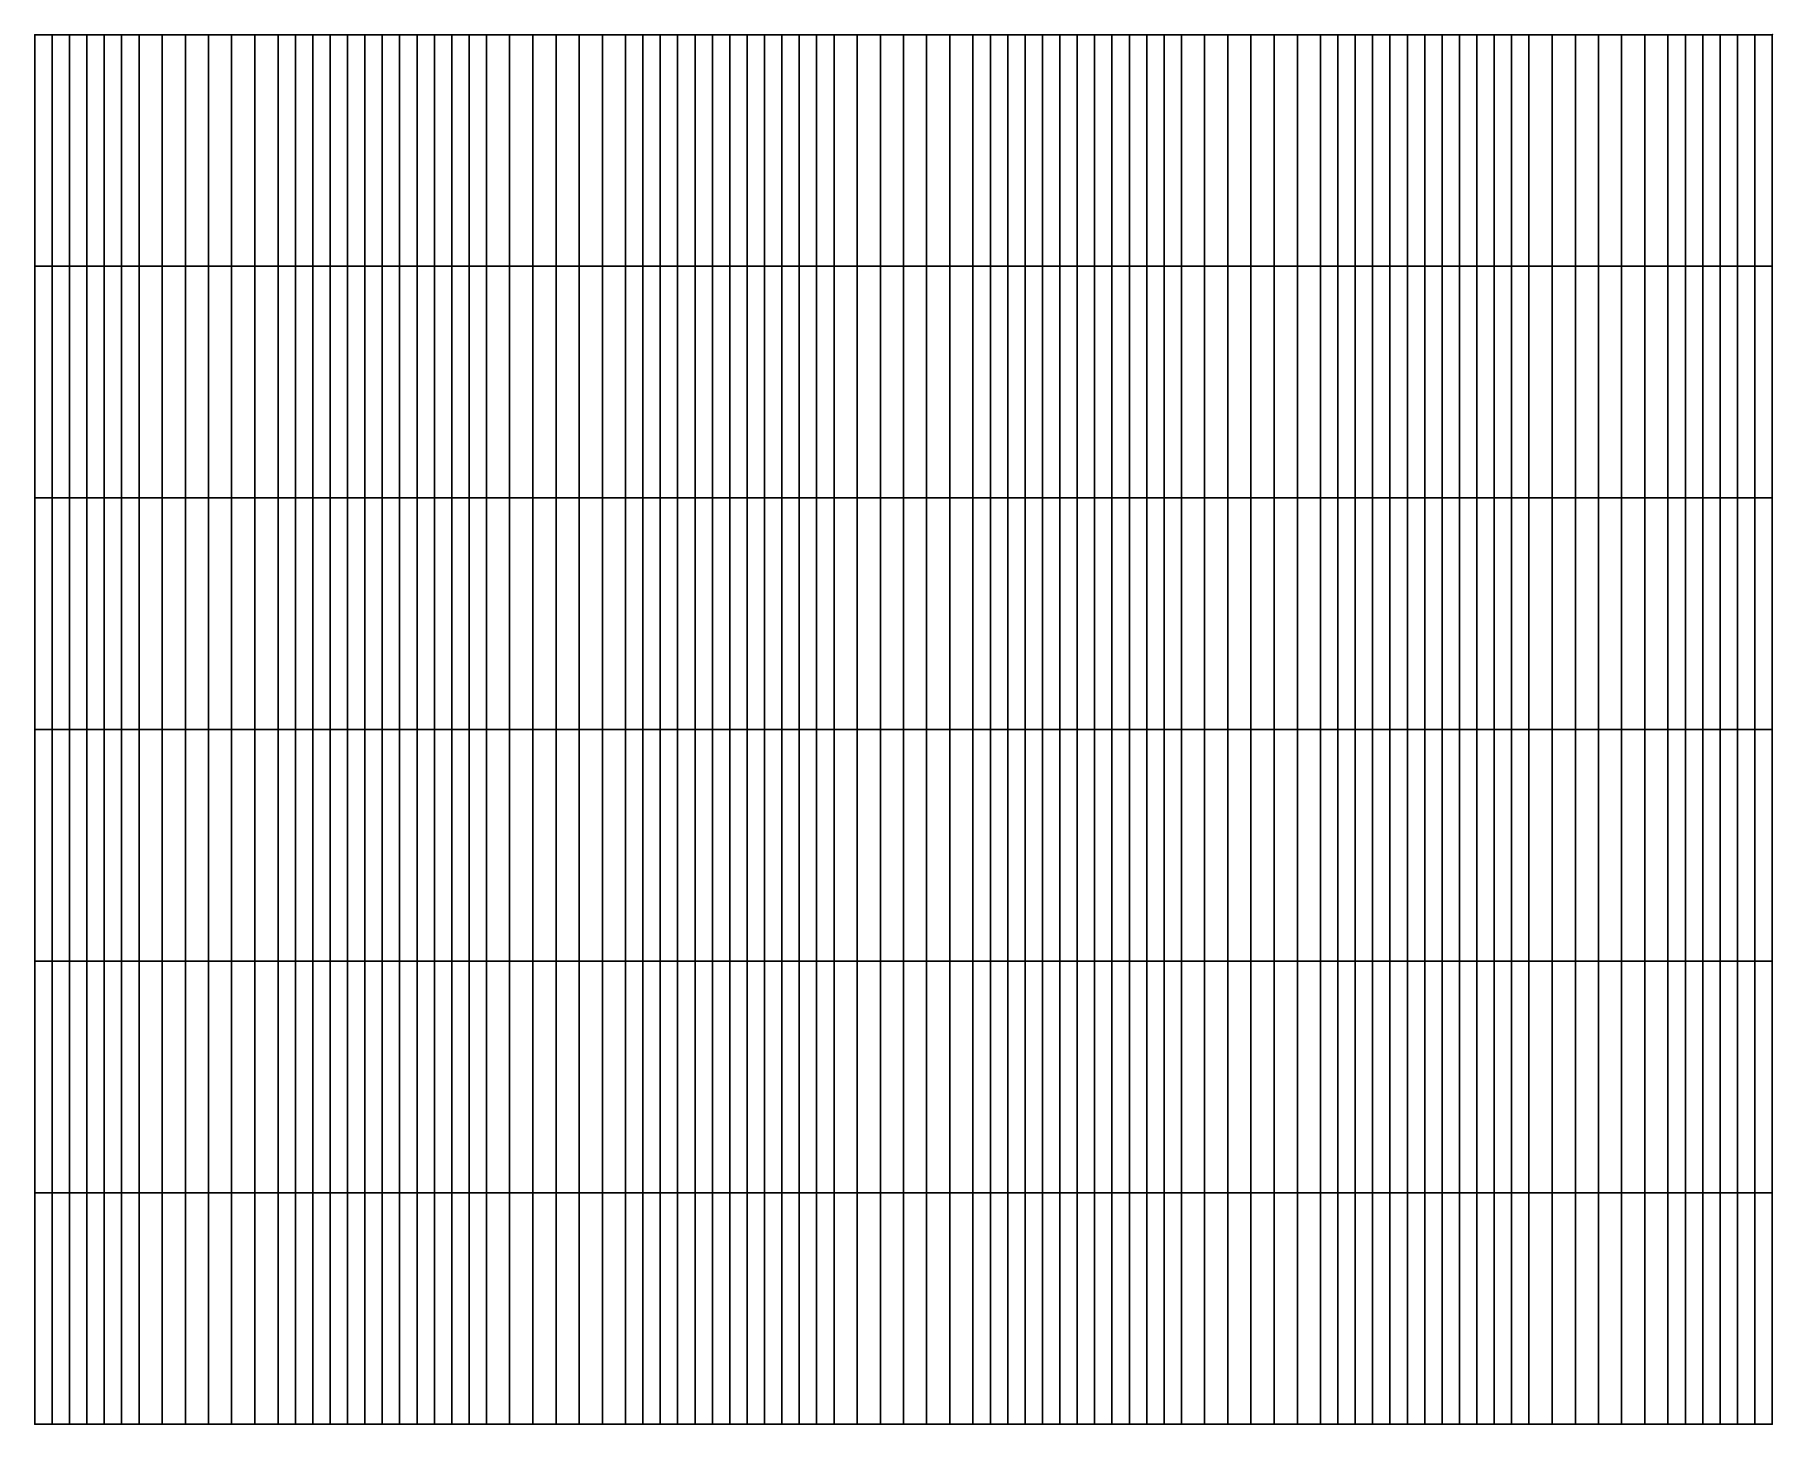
# Model space of a CAD drawing. Header units: inches. Extents: x 0 to 25, y 0 to 20.
import ezdxf

# ---------------------------------------------------------------- set-up
doc = ezdxf.new("R2010")
doc.units = ezdxf.units.IN
doc.header["$MEASUREMENT"] = 0
for name, color, linetype in [('Beam', 2, 'Continuous'), ('Col', 3, 'Continuous'), ('Dia', 5, 'Continuous'), ('plate', 1, 'Continuous')]:
    doc.layers.add(name, color=color, linetype=linetype)

msp = doc.modelspace()

# ---------------------------------------------------------------- linework, layer by layer
at = {"layer": 'Beam', "extrusion": (1, -6e-16, 4e-16)}
for p, q in [((0, 0, 12), (0, 20, 12)), ((25, 0, 12), (25, 20, 12))]:
    msp.add_line(p, q, dxfattribs=at)
at = {"layer": 'Beam', "extrusion": (1e-16, 1, 4e-16)}
for p, q in [((5, 20, 12), (5, 0, 12)), ((10, 20, 12), (10, 0, 12)), ((15, 20, 12), (15, 0, 12)), ((20, 20, 12), (20, 0, 12))]:
    msp.add_line(p, q, dxfattribs=at)
at = {"layer": 'Col', "extrusion": (4e-16, 1, 7e-16)}
for p, q in [((0, 20, 12), (0, 20, 6)), ((5, 20, 12), (5, 20, 6)), ((10, 20, 12), (10, 20, 6)), ((15, 20, 12), (15, 20, 6)), ((20, 20, 12), (20, 20, 6)), ((0, 0, 12), (0, 0, 6)), ((5, 0, 12), (5, 0, 6)), ((10, 0, 12), (10, 0, 6)), ((15, 0, 12), (15, 0, 6)), ((20, 0, 12), (20, 0, 6)), ((25, 0, 6), (25, 0, 12))]:
    msp.add_line(p, q, dxfattribs=at)
at = {"layer": 'Col', "extrusion": (1, -6e-16, 4e-16)}
msp.add_line((25, 20, 12), (25, 20, 6), dxfattribs=at)
at = {"layer": 'Dia', "extrusion": (4e-16, 1, 7e-16)}
msp.add_point((25, 20, 12), dxfattribs=at)
at = {"layer": 'Dia'}
for points in [[(0, 20, 12), (0.833, 20, 12), (1.026, 20, 12.169), (0.25, 20, 12.169)], [(0.25, 20, 12.169), (1.026, 20, 12.169), (1.187, 20, 12.337), (0.5, 20, 12.337)], [(0.5, 20, 12.337), (1.187, 20, 12.337), (1.333, 20, 12.506), (0.75, 20, 12.506)], [(0.75, 20, 12.506), (1.333, 20, 12.506), (1.479, 20, 12.675), (1, 20, 12.675)], [(0.833, 20, 12), (1.667, 20, 12), (1.771, 20, 12.169), (1.026, 20, 12.169)], [(1, 20, 12.675), (1.479, 20, 12.675), (1.641, 20, 12.843), (1.25, 20, 12.843)], [(1.026, 20, 12.169), (1.771, 20, 12.169), (1.85, 20, 12.337), (1.187, 20, 12.337)], [(1.187, 20, 12.337), (1.85, 20, 12.337), (1.917, 20, 12.506), (1.333, 20, 12.506)], [(1.25, 20, 12.843), (1.641, 20, 12.843), (1.833, 20, 13.012), (1.5, 20, 13.012)], [(1.333, 20, 12.506), (1.917, 20, 12.506), (1.984, 20, 12.675), (1.479, 20, 12.675)], [(1.479, 20, 12.675), (1.984, 20, 12.675), (2.063, 20, 12.843), (1.641, 20, 12.843)], [(1.641, 20, 12.843), (2.063, 20, 12.843), (2.167, 20, 13.012), (1.833, 20, 13.012)], [(1.667, 20, 12), (2.5, 20, 12), (2.5, 20, 12.169), (1.771, 20, 12.169)], [(1.771, 20, 12.169), (2.5, 20, 12.169), (2.5, 20, 12.337), (1.85, 20, 12.337)], [(1.85, 20, 12.337), (2.5, 20, 12.337), (2.5, 20, 12.506), (1.917, 20, 12.506)], [(1.917, 20, 12.506), (2.5, 20, 12.506), (2.5, 20, 12.675), (1.984, 20, 12.675)], [(1.984, 20, 12.675), (2.5, 20, 12.675), (2.5, 20, 12.843), (2.063, 20, 12.843)], [(2.063, 20, 12.843), (2.5, 20, 12.843), (2.5, 20, 13.012), (2.167, 20, 13.012)], [(2.5, 20, 12), (3.333, 20, 12), (3.229, 20, 12.169), (2.5, 20, 12.169)], [(2.5, 20, 12.169), (3.229, 20, 12.169), (3.15, 20, 12.337), (2.5, 20, 12.337)], [(2.5, 20, 12.337), (3.15, 20, 12.337), (3.083, 20, 12.506), (2.5, 20, 12.506)], [(2.5, 20, 12.506), (3.083, 20, 12.506), (3.016, 20, 12.675), (2.5, 20, 12.675)], [(2.5, 20, 12.675), (3.016, 20, 12.675), (2.937, 20, 12.843), (2.5, 20, 12.843)], [(2.5, 20, 12.843), (2.937, 20, 12.843), (2.833, 20, 13.012), (2.5, 20, 13.012)], [(2.937, 20, 12.843), (3.359, 20, 12.843), (3.167, 20, 13.012), (2.833, 20, 13.012)], [(3.016, 20, 12.675), (3.521, 20, 12.675), (3.359, 20, 12.843), (2.937, 20, 12.843)], [(3.083, 20, 12.506), (3.667, 20, 12.506), (3.521, 20, 12.675), (3.016, 20, 12.675)], [(3.15, 20, 12.337), (3.813, 20, 12.337), (3.667, 20, 12.506), (3.083, 20, 12.506)], [(3.229, 20, 12.169), (3.974, 20, 12.169), (3.813, 20, 12.337), (3.15, 20, 12.337)], [(3.359, 20, 12.843), (3.75, 20, 12.843), (3.5, 20, 13.012), (3.167, 20, 13.012)], [(3.333, 20, 12), (4.167, 20, 12), (3.974, 20, 12.169), (3.229, 20, 12.169)], [(3.521, 20, 12.675), (4, 20, 12.675), (3.75, 20, 12.843), (3.359, 20, 12.843)], [(3.667, 20, 12.506), (4.25, 20, 12.506), (4, 20, 12.675), (3.521, 20, 12.675)], [(3.813, 20, 12.337), (4.5, 20, 12.337), (4.25, 20, 12.506), (3.667, 20, 12.506)], [(3.974, 20, 12.169), (4.75, 20, 12.169), (4.5, 20, 12.337), (3.813, 20, 12.337)], [(4.167, 20, 12), (5, 20, 12), (4.75, 20, 12.169), (3.974, 20, 12.169)], [(5, 20, 12), (5.833, 20, 12), (6.026, 20, 12.169), (5.25, 20, 12.169)], [(5.25, 20, 12.169), (6.026, 20, 12.169), (6.187, 20, 12.337), (5.5, 20, 12.337)], [(5.5, 20, 12.337), (6.187, 20, 12.337), (6.333, 20, 12.506), (5.75, 20, 12.506)], [(5.75, 20, 12.506), (6.333, 20, 12.506), (6.479, 20, 12.675), (6, 20, 12.675)], [(5.833, 20, 12), (6.667, 20, 12), (6.771, 20, 12.169), (6.026, 20, 12.169)], [(6, 20, 12.675), (6.479, 20, 12.675), (6.641, 20, 12.843), (6.25, 20, 12.843)], [(6.026, 20, 12.169), (6.771, 20, 12.169), (6.85, 20, 12.337), (6.187, 20, 12.337)], [(6.187, 20, 12.337), (6.85, 20, 12.337), (6.917, 20, 12.506), (6.333, 20, 12.506)], [(6.25, 20, 12.843), (6.641, 20, 12.843), (6.833, 20, 13.012), (6.5, 20, 13.012)], [(6.333, 20, 12.506), (6.917, 20, 12.506), (6.984, 20, 12.675), (6.479, 20, 12.675)], [(6.479, 20, 12.675), (6.984, 20, 12.675), (7.063, 20, 12.843), (6.641, 20, 12.843)], [(6.641, 20, 12.843), (7.063, 20, 12.843), (7.167, 20, 13.012), (6.833, 20, 13.012)], [(6.667, 20, 12), (7.5, 20, 12), (7.5, 20, 12.169), (6.771, 20, 12.169)], [(6.771, 20, 12.169), (7.5, 20, 12.169), (7.5, 20, 12.337), (6.85, 20, 12.337)], [(6.85, 20, 12.337), (7.5, 20, 12.337), (7.5, 20, 12.506), (6.917, 20, 12.506)], [(6.917, 20, 12.506), (7.5, 20, 12.506), (7.5, 20, 12.675), (6.984, 20, 12.675)], [(6.984, 20, 12.675), (7.5, 20, 12.675), (7.5, 20, 12.843), (7.063, 20, 12.843)], [(7.063, 20, 12.843), (7.5, 20, 12.843), (7.5, 20, 13.012), (7.167, 20, 13.012)], [(7.5, 20, 12), (8.333, 20, 12), (8.229, 20, 12.169), (7.5, 20, 12.169)], [(7.5, 20, 12.169), (8.229, 20, 12.169), (8.15, 20, 12.337), (7.5, 20, 12.337)], [(7.5, 20, 12.337), (8.15, 20, 12.337), (8.083, 20, 12.506), (7.5, 20, 12.506)], [(7.5, 20, 12.506), (8.083, 20, 12.506), (8.016, 20, 12.675), (7.5, 20, 12.675)], [(7.5, 20, 12.675), (8.016, 20, 12.675), (7.937, 20, 12.843), (7.5, 20, 12.843)], [(7.5, 20, 12.843), (7.937, 20, 12.843), (7.833, 20, 13.012), (7.5, 20, 13.012)], [(7.937, 20, 12.843), (8.359, 20, 12.843), (8.167, 20, 13.012), (7.833, 20, 13.012)], [(8.016, 20, 12.675), (8.521, 20, 12.675), (8.359, 20, 12.843), (7.937, 20, 12.843)], [(8.083, 20, 12.506), (8.667, 20, 12.506), (8.521, 20, 12.675), (8.016, 20, 12.675)], [(8.15, 20, 12.337), (8.813, 20, 12.337), (8.667, 20, 12.506), (8.083, 20, 12.506)], [(8.229, 20, 12.169), (8.974, 20, 12.169), (8.813, 20, 12.337), (8.15, 20, 12.337)], [(8.359, 20, 12.843), (8.75, 20, 12.843), (8.5, 20, 13.012), (8.167, 20, 13.012)], [(8.333, 20, 12), (9.167, 20, 12), (8.974, 20, 12.169), (8.229, 20, 12.169)], [(8.521, 20, 12.675), (9, 20, 12.675), (8.75, 20, 12.843), (8.359, 20, 12.843)], [(8.667, 20, 12.506), (9.25, 20, 12.506), (9, 20, 12.675), (8.521, 20, 12.675)], [(8.813, 20, 12.337), (9.5, 20, 12.337), (9.25, 20, 12.506), (8.667, 20, 12.506)], [(8.974, 20, 12.169), (9.75, 20, 12.169), (9.5, 20, 12.337), (8.813, 20, 12.337)], [(9.167, 20, 12), (10, 20, 12), (9.75, 20, 12.169), (8.974, 20, 12.169)], [(10, 20, 12), (10.833, 20, 12), (11.026, 20, 12.169), (10.25, 20, 12.169)], [(10.25, 20, 12.169), (11.026, 20, 12.169), (11.187, 20, 12.337), (10.5, 20, 12.337)], [(10.5, 20, 12.337), (11.187, 20, 12.337), (11.333, 20, 12.506), (10.75, 20, 12.506)], [(10.75, 20, 12.506), (11.333, 20, 12.506), (11.479, 20, 12.675), (11, 20, 12.675)], [(10.833, 20, 12), (11.667, 20, 12), (11.771, 20, 12.169), (11.026, 20, 12.169)], [(11, 20, 12.675), (11.479, 20, 12.675), (11.641, 20, 12.843), (11.25, 20, 12.843)], [(11.026, 20, 12.169), (11.771, 20, 12.169), (11.85, 20, 12.337), (11.187, 20, 12.337)], [(11.187, 20, 12.337), (11.85, 20, 12.337), (11.917, 20, 12.506), (11.333, 20, 12.506)], [(11.25, 20, 12.843), (11.641, 20, 12.843), (11.833, 20, 13.012), (11.5, 20, 13.012)], [(11.333, 20, 12.506), (11.917, 20, 12.506), (11.984, 20, 12.675), (11.479, 20, 12.675)], [(11.479, 20, 12.675), (11.984, 20, 12.675), (12.063, 20, 12.843), (11.641, 20, 12.843)], [(11.641, 20, 12.843), (12.063, 20, 12.843), (12.167, 20, 13.012), (11.833, 20, 13.012)], [(11.667, 20, 12), (12.5, 20, 12), (12.5, 20, 12.169), (11.771, 20, 12.169)], [(11.771, 20, 12.169), (12.5, 20, 12.169), (12.5, 20, 12.337), (11.85, 20, 12.337)], [(11.85, 20, 12.337), (12.5, 20, 12.337), (12.5, 20, 12.506), (11.917, 20, 12.506)], [(11.917, 20, 12.506), (12.5, 20, 12.506), (12.5, 20, 12.675), (11.984, 20, 12.675)], [(11.984, 20, 12.675), (12.5, 20, 12.675), (12.5, 20, 12.843), (12.063, 20, 12.843)], [(12.063, 20, 12.843), (12.5, 20, 12.843), (12.5, 20, 13.012), (12.167, 20, 13.012)], [(12.5, 20, 12), (13.333, 20, 12), (13.229, 20, 12.169), (12.5, 20, 12.169)], [(12.5, 20, 12.169), (13.229, 20, 12.169), (13.15, 20, 12.337), (12.5, 20, 12.337)], [(12.5, 20, 12.337), (13.15, 20, 12.337), (13.083, 20, 12.506), (12.5, 20, 12.506)], [(12.5, 20, 12.506), (13.083, 20, 12.506), (13.016, 20, 12.675), (12.5, 20, 12.675)], [(12.5, 20, 12.675), (13.016, 20, 12.675), (12.937, 20, 12.843), (12.5, 20, 12.843)], [(12.5, 20, 12.843), (12.937, 20, 12.843), (12.833, 20, 13.012), (12.5, 20, 13.012)], [(12.937, 20, 12.843), (13.359, 20, 12.843), (13.167, 20, 13.012), (12.833, 20, 13.012)], [(13.016, 20, 12.675), (13.521, 20, 12.675), (13.359, 20, 12.843), (12.937, 20, 12.843)], [(13.083, 20, 12.506), (13.667, 20, 12.506), (13.521, 20, 12.675), (13.016, 20, 12.675)], [(13.15, 20, 12.337), (13.813, 20, 12.337), (13.667, 20, 12.506), (13.083, 20, 12.506)], [(13.229, 20, 12.169), (13.974, 20, 12.169), (13.813, 20, 12.337), (13.15, 20, 12.337)], [(13.359, 20, 12.843), (13.75, 20, 12.843), (13.5, 20, 13.012), (13.167, 20, 13.012)], [(13.333, 20, 12), (14.167, 20, 12), (13.974, 20, 12.169), (13.229, 20, 12.169)], [(13.521, 20, 12.675), (14, 20, 12.675), (13.75, 20, 12.843), (13.359, 20, 12.843)], [(13.667, 20, 12.506), (14.25, 20, 12.506), (14, 20, 12.675), (13.521, 20, 12.675)], [(13.813, 20, 12.337), (14.5, 20, 12.337), (14.25, 20, 12.506), (13.667, 20, 12.506)], [(13.974, 20, 12.169), (14.75, 20, 12.169), (14.5, 20, 12.337), (13.813, 20, 12.337)], [(14.167, 20, 12), (15, 20, 12), (14.75, 20, 12.169), (13.974, 20, 12.169)], [(15, 20, 12), (15.833, 20, 12), (16.026, 20, 12.169), (15.25, 20, 12.169)], [(15.25, 20, 12.169), (16.026, 20, 12.169), (16.187, 20, 12.337), (15.5, 20, 12.337)], [(15.5, 20, 12.337), (16.187, 20, 12.337), (16.333, 20, 12.506), (15.75, 20, 12.506)], [(15.75, 20, 12.506), (16.333, 20, 12.506), (16.479, 20, 12.675), (16, 20, 12.675)], [(15.833, 20, 12), (16.667, 20, 12), (16.771, 20, 12.169), (16.026, 20, 12.169)], [(16, 20, 12.675), (16.479, 20, 12.675), (16.641, 20, 12.843), (16.25, 20, 12.843)], [(16.026, 20, 12.169), (16.771, 20, 12.169), (16.85, 20, 12.337), (16.187, 20, 12.337)], [(16.187, 20, 12.337), (16.85, 20, 12.337), (16.917, 20, 12.506), (16.333, 20, 12.506)], [(16.25, 20, 12.843), (16.641, 20, 12.843), (16.833, 20, 13.012), (16.5, 20, 13.012)], [(16.333, 20, 12.506), (16.917, 20, 12.506), (16.984, 20, 12.675), (16.479, 20, 12.675)], [(16.479, 20, 12.675), (16.984, 20, 12.675), (17.063, 20, 12.843), (16.641, 20, 12.843)], [(16.641, 20, 12.843), (17.063, 20, 12.843), (17.167, 20, 13.012), (16.833, 20, 13.012)], [(16.667, 20, 12), (17.5, 20, 12), (17.5, 20, 12.169), (16.771, 20, 12.169)], [(16.771, 20, 12.169), (17.5, 20, 12.169), (17.5, 20, 12.337), (16.85, 20, 12.337)], [(16.85, 20, 12.337), (17.5, 20, 12.337), (17.5, 20, 12.506), (16.917, 20, 12.506)], [(16.917, 20, 12.506), (17.5, 20, 12.506), (17.5, 20, 12.675), (16.984, 20, 12.675)], [(16.984, 20, 12.675), (17.5, 20, 12.675), (17.5, 20, 12.843), (17.063, 20, 12.843)], [(17.063, 20, 12.843), (17.5, 20, 12.843), (17.5, 20, 13.012), (17.167, 20, 13.012)], [(17.5, 20, 12), (18.333, 20, 12), (18.229, 20, 12.169), (17.5, 20, 12.169)], [(17.5, 20, 12.169), (18.229, 20, 12.169), (18.15, 20, 12.337), (17.5, 20, 12.337)], [(17.5, 20, 12.337), (18.15, 20, 12.337), (18.083, 20, 12.506), (17.5, 20, 12.506)], [(17.5, 20, 12.506), (18.083, 20, 12.506), (18.016, 20, 12.675), (17.5, 20, 12.675)], [(17.5, 20, 12.675), (18.016, 20, 12.675), (17.937, 20, 12.843), (17.5, 20, 12.843)], [(17.5, 20, 12.843), (17.937, 20, 12.843), (17.833, 20, 13.012), (17.5, 20, 13.012)], [(17.937, 20, 12.843), (18.359, 20, 12.843), (18.167, 20, 13.012), (17.833, 20, 13.012)], [(18.016, 20, 12.675), (18.521, 20, 12.675), (18.359, 20, 12.843), (17.937, 20, 12.843)], [(18.083, 20, 12.506), (18.667, 20, 12.506), (18.521, 20, 12.675), (18.016, 20, 12.675)], [(18.15, 20, 12.337), (18.813, 20, 12.337), (18.667, 20, 12.506), (18.083, 20, 12.506)], [(18.229, 20, 12.169), (18.974, 20, 12.169), (18.813, 20, 12.337), (18.15, 20, 12.337)], [(18.359, 20, 12.843), (18.75, 20, 12.843), (18.5, 20, 13.012), (18.167, 20, 13.012)], [(18.333, 20, 12), (19.167, 20, 12), (18.974, 20, 12.169), (18.229, 20, 12.169)], [(18.521, 20, 12.675), (19, 20, 12.675), (18.75, 20, 12.843), (18.359, 20, 12.843)], [(18.667, 20, 12.506), (19.25, 20, 12.506), (19, 20, 12.675), (18.521, 20, 12.675)], [(18.813, 20, 12.337), (19.5, 20, 12.337), (19.25, 20, 12.506), (18.667, 20, 12.506)], [(18.974, 20, 12.169), (19.75, 20, 12.169), (19.5, 20, 12.337), (18.813, 20, 12.337)], [(19.167, 20, 12), (20, 20, 12), (19.75, 20, 12.169), (18.974, 20, 12.169)], [(20, 20, 12), (20.833, 20, 12), (21.026, 20, 12.169), (20.25, 20, 12.169)], [(20.25, 20, 12.169), (21.026, 20, 12.169), (21.187, 20, 12.337), (20.5, 20, 12.337)], [(20.5, 20, 12.337), (21.187, 20, 12.337), (21.333, 20, 12.506), (20.75, 20, 12.506)], [(20.75, 20, 12.506), (21.333, 20, 12.506), (21.479, 20, 12.675), (21, 20, 12.675)], [(20.833, 20, 12), (21.667, 20, 12), (21.771, 20, 12.169), (21.026, 20, 12.169)], [(21, 20, 12.675), (21.479, 20, 12.675), (21.641, 20, 12.843), (21.25, 20, 12.843)], [(21.026, 20, 12.169), (21.771, 20, 12.169), (21.85, 20, 12.337), (21.187, 20, 12.337)], [(21.187, 20, 12.337), (21.85, 20, 12.337), (21.917, 20, 12.506), (21.333, 20, 12.506)], [(21.25, 20, 12.843), (21.641, 20, 12.843), (21.833, 20, 13.012), (21.5, 20, 13.012)], [(21.333, 20, 12.506), (21.917, 20, 12.506), (21.984, 20, 12.675), (21.479, 20, 12.675)], [(21.479, 20, 12.675), (21.984, 20, 12.675), (22.063, 20, 12.843), (21.641, 20, 12.843)], [(21.641, 20, 12.843), (22.063, 20, 12.843), (22.167, 20, 13.012), (21.833, 20, 13.012)], [(21.667, 20, 12), (22.5, 20, 12), (22.5, 20, 12.169), (21.771, 20, 12.169)], [(21.771, 20, 12.169), (22.5, 20, 12.169), (22.5, 20, 12.337), (21.85, 20, 12.337)], [(21.85, 20, 12.337), (22.5, 20, 12.337), (22.5, 20, 12.506), (21.917, 20, 12.506)], [(21.917, 20, 12.506), (22.5, 20, 12.506), (22.5, 20, 12.675), (21.984, 20, 12.675)], [(21.984, 20, 12.675), (22.5, 20, 12.675), (22.5, 20, 12.843), (22.063, 20, 12.843)], [(22.063, 20, 12.843), (22.5, 20, 12.843), (22.5, 20, 13.012), (22.167, 20, 13.012)], [(22.5, 20, 12), (23.333, 20, 12), (23.229, 20, 12.169), (22.5, 20, 12.169)], [(22.5, 20, 12.169), (23.229, 20, 12.169), (23.15, 20, 12.337), (22.5, 20, 12.337)], [(22.5, 20, 12.337), (23.15, 20, 12.337), (23.083, 20, 12.506), (22.5, 20, 12.506)], [(22.5, 20, 12.506), (23.083, 20, 12.506), (23.016, 20, 12.675), (22.5, 20, 12.675)], [(22.5, 20, 12.675), (23.016, 20, 12.675), (22.937, 20, 12.843), (22.5, 20, 12.843)], [(22.5, 20, 12.843), (22.937, 20, 12.843), (22.833, 20, 13.012), (22.5, 20, 13.012)], [(22.937, 20, 12.843), (23.359, 20, 12.843), (23.167, 20, 13.012), (22.833, 20, 13.012)], [(23.016, 20, 12.675), (23.521, 20, 12.675), (23.359, 20, 12.843), (22.937, 20, 12.843)], [(23.083, 20, 12.506), (23.667, 20, 12.506), (23.521, 20, 12.675), (23.016, 20, 12.675)], [(23.15, 20, 12.337), (23.813, 20, 12.337), (23.667, 20, 12.506), (23.083, 20, 12.506)], [(23.229, 20, 12.169), (23.974, 20, 12.169), (23.813, 20, 12.337), (23.15, 20, 12.337)], [(23.359, 20, 12.843), (23.75, 20, 12.843), (23.5, 20, 13.012), (23.167, 20, 13.012)], [(23.333, 20, 12), (24.167, 20, 12), (23.974, 20, 12.169), (23.229, 20, 12.169)], [(23.521, 20, 12.675), (24, 20, 12.675), (23.75, 20, 12.843), (23.359, 20, 12.843)], [(23.667, 20, 12.506), (24.25, 20, 12.506), (24, 20, 12.675), (23.521, 20, 12.675)], [(23.813, 20, 12.337), (24.5, 20, 12.337), (24.25, 20, 12.506), (23.667, 20, 12.506)], [(23.974, 20, 12.169), (24.75, 20, 12.169), (24.5, 20, 12.337), (23.813, 20, 12.337)], [(24.167, 20, 12), (25, 20, 12), (24.75, 20, 12.169), (23.974, 20, 12.169)], [(0, 0, 12), (0.833, 0, 12), (1.026, 0, 12.169), (0.25, 0, 12.169)], [(0.25, 0, 12.169), (1.026, 0, 12.169), (1.187, 0, 12.337), (0.5, 0, 12.337)], [(0.5, 0, 12.337), (1.187, 0, 12.337), (1.333, 0, 12.506), (0.75, 0, 12.506)], [(0.75, 0, 12.506), (1.333, 0, 12.506), (1.479, 0, 12.675), (1, 0, 12.675)], [(0.833, 0, 12), (1.667, 0, 12), (1.771, 0, 12.169), (1.026, 0, 12.169)], [(1, 0, 12.675), (1.479, 0, 12.675), (1.641, 0, 12.843), (1.25, 0, 12.843)], [(1.026, 0, 12.169), (1.771, 0, 12.169), (1.85, 0, 12.337), (1.187, 0, 12.337)], [(1.187, 0, 12.337), (1.85, 0, 12.337), (1.917, 0, 12.506), (1.333, 0, 12.506)], [(1.25, 0, 12.843), (1.641, 0, 12.843), (1.833, 0, 13.012), (1.5, 0, 13.012)], [(1.333, 0, 12.506), (1.917, 0, 12.506), (1.984, 0, 12.675), (1.479, 0, 12.675)], [(1.479, 0, 12.675), (1.984, 0, 12.675), (2.063, 0, 12.843), (1.641, 0, 12.843)], [(1.641, 0, 12.843), (2.063, 0, 12.843), (2.167, 0, 13.012), (1.833, 0, 13.012)], [(1.667, 0, 12), (2.5, 0, 12), (2.5, 0, 12.169), (1.771, 0, 12.169)], [(1.771, 0, 12.169), (2.5, 0, 12.169), (2.5, 0, 12.337), (1.85, 0, 12.337)], [(1.85, 0, 12.337), (2.5, 0, 12.337), (2.5, 0, 12.506), (1.917, 0, 12.506)], [(1.917, 0, 12.506), (2.5, 0, 12.506), (2.5, 0, 12.675), (1.984, 0, 12.675)], [(1.984, 0, 12.675), (2.5, 0, 12.675), (2.5, 0, 12.843), (2.063, 0, 12.843)], [(2.063, 0, 12.843), (2.5, 0, 12.843), (2.5, 0, 13.012), (2.167, 0, 13.012)], [(2.5, 0, 12.506), (3.083, 0, 12.506), (3.016, 0, 12.675), (2.5, 0, 12.675)], [(2.5, 0, 12.675), (3.016, 0, 12.675), (2.937, 0, 12.843), (2.5, 0, 12.843)], [(2.5, 0, 12.843), (2.937, 0, 12.843), (2.833, 0, 13.012), (2.5, 0, 13.012)], [(2.937, 0, 12.843), (3.359, 0, 12.843), (3.167, 0, 13.012), (2.833, 0, 13.012)], [(3.016, 0, 12.675), (3.521, 0, 12.675), (3.359, 0, 12.843), (2.937, 0, 12.843)], [(3.083, 0, 12.506), (3.667, 0, 12.506), (3.521, 0, 12.675), (3.016, 0, 12.675)], [(3.359, 0, 12.843), (3.75, 0, 12.843), (3.5, 0, 13.012), (3.167, 0, 13.012)], [(3.521, 0, 12.675), (4, 0, 12.675), (3.75, 0, 12.843), (3.359, 0, 12.843)], [(3.667, 0, 12.506), (4.25, 0, 12.506), (4, 0, 12.675), (3.521, 0, 12.675)], [(3.813, 0, 12.337), (4.5, 0, 12.337), (4.25, 0, 12.506), (3.667, 0, 12.506)], [(5, 0, 12), (5.833, 0, 12), (6.026, 0, 12.169), (5.25, 0, 12.169)], [(5.25, 0, 12.169), (6.026, 0, 12.169), (6.187, 0, 12.337), (5.5, 0, 12.337)], [(5.5, 0, 12.337), (6.187, 0, 12.337), (6.333, 0, 12.506), (5.75, 0, 12.506)], [(5.75, 0, 12.506), (6.333, 0, 12.506), (6.479, 0, 12.675), (6, 0, 12.675)], [(5.833, 0, 12), (6.667, 0, 12), (6.771, 0, 12.169), (6.026, 0, 12.169)], [(6, 0, 12.675), (6.479, 0, 12.675), (6.641, 0, 12.843), (6.25, 0, 12.843)], [(6.026, 0, 12.169), (6.771, 0, 12.169), (6.85, 0, 12.337), (6.187, 0, 12.337)], [(6.187, 0, 12.337), (6.85, 0, 12.337), (6.917, 0, 12.506), (6.333, 0, 12.506)], [(6.25, 0, 12.843), (6.641, 0, 12.843), (6.833, 0, 13.012), (6.5, 0, 13.012)], [(6.333, 0, 12.506), (6.917, 0, 12.506), (6.984, 0, 12.675), (6.479, 0, 12.675)], [(6.479, 0, 12.675), (6.984, 0, 12.675), (7.063, 0, 12.843), (6.641, 0, 12.843)], [(6.641, 0, 12.843), (7.063, 0, 12.843), (7.167, 0, 13.012), (6.833, 0, 13.012)], [(6.667, 0, 12), (7.5, 0, 12), (7.5, 0, 12.169), (6.771, 0, 12.169)], [(6.771, 0, 12.169), (7.5, 0, 12.169), (7.5, 0, 12.337), (6.85, 0, 12.337)], [(6.85, 0, 12.337), (7.5, 0, 12.337), (7.5, 0, 12.506), (6.917, 0, 12.506)], [(6.917, 0, 12.506), (7.5, 0, 12.506), (7.5, 0, 12.675), (6.984, 0, 12.675)], [(6.984, 0, 12.675), (7.5, 0, 12.675), (7.5, 0, 12.843), (7.063, 0, 12.843)], [(7.063, 0, 12.843), (7.5, 0, 12.843), (7.5, 0, 13.012), (7.167, 0, 13.012)], [(7.5, 0, 12.506), (8.083, 0, 12.506), (8.016, 0, 12.675), (7.5, 0, 12.675)], [(7.5, 0, 12.675), (8.016, 0, 12.675), (7.937, 0, 12.843), (7.5, 0, 12.843)], [(7.5, 0, 12.843), (7.937, 0, 12.843), (7.833, 0, 13.012), (7.5, 0, 13.012)], [(7.937, 0, 12.843), (8.359, 0, 12.843), (8.167, 0, 13.012), (7.833, 0, 13.012)], [(8.016, 0, 12.675), (8.521, 0, 12.675), (8.359, 0, 12.843), (7.937, 0, 12.843)], [(8.083, 0, 12.506), (8.667, 0, 12.506), (8.521, 0, 12.675), (8.016, 0, 12.675)], [(8.359, 0, 12.843), (8.75, 0, 12.843), (8.5, 0, 13.012), (8.167, 0, 13.012)], [(8.521, 0, 12.675), (9, 0, 12.675), (8.75, 0, 12.843), (8.359, 0, 12.843)], [(8.667, 0, 12.506), (9.25, 0, 12.506), (9, 0, 12.675), (8.521, 0, 12.675)], [(8.813, 0, 12.337), (9.5, 0, 12.337), (9.25, 0, 12.506), (8.667, 0, 12.506)], [(10, 0, 12), (10.833, 0, 12), (11.026, 0, 12.169), (10.25, 0, 12.169)], [(10.25, 0, 12.169), (11.026, 0, 12.169), (11.187, 0, 12.337), (10.5, 0, 12.337)], [(10.5, 0, 12.337), (11.187, 0, 12.337), (11.333, 0, 12.506), (10.75, 0, 12.506)], [(10.75, 0, 12.506), (11.333, 0, 12.506), (11.479, 0, 12.675), (11, 0, 12.675)], [(10.833, 0, 12), (11.667, 0, 12), (11.771, 0, 12.169), (11.026, 0, 12.169)], [(11, 0, 12.675), (11.479, 0, 12.675), (11.641, 0, 12.843), (11.25, 0, 12.843)], [(11.026, 0, 12.169), (11.771, 0, 12.169), (11.85, 0, 12.337), (11.187, 0, 12.337)], [(11.187, 0, 12.337), (11.85, 0, 12.337), (11.917, 0, 12.506), (11.333, 0, 12.506)], [(11.25, 0, 12.843), (11.641, 0, 12.843), (11.833, 0, 13.012), (11.5, 0, 13.012)], [(11.333, 0, 12.506), (11.917, 0, 12.506), (11.984, 0, 12.675), (11.479, 0, 12.675)], [(11.479, 0, 12.675), (11.984, 0, 12.675), (12.063, 0, 12.843), (11.641, 0, 12.843)], [(11.641, 0, 12.843), (12.063, 0, 12.843), (12.167, 0, 13.012), (11.833, 0, 13.012)], [(11.667, 0, 12), (12.5, 0, 12), (12.5, 0, 12.169), (11.771, 0, 12.169)], [(11.771, 0, 12.169), (12.5, 0, 12.169), (12.5, 0, 12.337), (11.85, 0, 12.337)], [(11.85, 0, 12.337), (12.5, 0, 12.337), (12.5, 0, 12.506), (11.917, 0, 12.506)], [(11.917, 0, 12.506), (12.5, 0, 12.506), (12.5, 0, 12.675), (11.984, 0, 12.675)], [(11.984, 0, 12.675), (12.5, 0, 12.675), (12.5, 0, 12.843), (12.063, 0, 12.843)], [(12.063, 0, 12.843), (12.5, 0, 12.843), (12.5, 0, 13.012), (12.167, 0, 13.012)], [(12.5, 0, 12.506), (13.083, 0, 12.506), (13.016, 0, 12.675), (12.5, 0, 12.675)], [(12.5, 0, 12.675), (13.016, 0, 12.675), (12.937, 0, 12.843), (12.5, 0, 12.843)], [(12.5, 0, 12.843), (12.937, 0, 12.843), (12.833, 0, 13.012), (12.5, 0, 13.012)], [(12.937, 0, 12.843), (13.359, 0, 12.843), (13.167, 0, 13.012), (12.833, 0, 13.012)], [(13.016, 0, 12.675), (13.521, 0, 12.675), (13.359, 0, 12.843), (12.937, 0, 12.843)], [(13.083, 0, 12.506), (13.667, 0, 12.506), (13.521, 0, 12.675), (13.016, 0, 12.675)], [(13.359, 0, 12.843), (13.75, 0, 12.843), (13.5, 0, 13.012), (13.167, 0, 13.012)], [(13.521, 0, 12.675), (14, 0, 12.675), (13.75, 0, 12.843), (13.359, 0, 12.843)], [(13.667, 0, 12.506), (14.25, 0, 12.506), (14, 0, 12.675), (13.521, 0, 12.675)], [(13.813, 0, 12.337), (14.5, 0, 12.337), (14.25, 0, 12.506), (13.667, 0, 12.506)], [(15, 0, 12), (15.833, 0, 12), (16.026, 0, 12.169), (15.25, 0, 12.169)], [(15.25, 0, 12.169), (16.026, 0, 12.169), (16.187, 0, 12.337), (15.5, 0, 12.337)], [(15.5, 0, 12.337), (16.187, 0, 12.337), (16.333, 0, 12.506), (15.75, 0, 12.506)], [(15.75, 0, 12.506), (16.333, 0, 12.506), (16.479, 0, 12.675), (16, 0, 12.675)], [(15.833, 0, 12), (16.667, 0, 12), (16.771, 0, 12.169), (16.026, 0, 12.169)], [(16, 0, 12.675), (16.479, 0, 12.675), (16.641, 0, 12.843), (16.25, 0, 12.843)], [(16.026, 0, 12.169), (16.771, 0, 12.169), (16.85, 0, 12.337), (16.187, 0, 12.337)], [(16.187, 0, 12.337), (16.85, 0, 12.337), (16.917, 0, 12.506), (16.333, 0, 12.506)], [(16.25, 0, 12.843), (16.641, 0, 12.843), (16.833, 0, 13.012), (16.5, 0, 13.012)], [(16.333, 0, 12.506), (16.917, 0, 12.506), (16.984, 0, 12.675), (16.479, 0, 12.675)], [(16.479, 0, 12.675), (16.984, 0, 12.675), (17.063, 0, 12.843), (16.641, 0, 12.843)], [(16.641, 0, 12.843), (17.063, 0, 12.843), (17.167, 0, 13.012), (16.833, 0, 13.012)], [(16.667, 0, 12), (17.5, 0, 12), (17.5, 0, 12.169), (16.771, 0, 12.169)], [(16.771, 0, 12.169), (17.5, 0, 12.169), (17.5, 0, 12.337), (16.85, 0, 12.337)], [(16.85, 0, 12.337), (17.5, 0, 12.337), (17.5, 0, 12.506), (16.917, 0, 12.506)], [(16.917, 0, 12.506), (17.5, 0, 12.506), (17.5, 0, 12.675), (16.984, 0, 12.675)], [(16.984, 0, 12.675), (17.5, 0, 12.675), (17.5, 0, 12.843), (17.063, 0, 12.843)], [(17.063, 0, 12.843), (17.5, 0, 12.843), (17.5, 0, 13.012), (17.167, 0, 13.012)], [(17.5, 0, 12.506), (18.083, 0, 12.506), (18.016, 0, 12.675), (17.5, 0, 12.675)], [(17.5, 0, 12.675), (18.016, 0, 12.675), (17.937, 0, 12.843), (17.5, 0, 12.843)], [(17.5, 0, 12.843), (17.937, 0, 12.843), (17.833, 0, 13.012), (17.5, 0, 13.012)], [(17.937, 0, 12.843), (18.359, 0, 12.843), (18.167, 0, 13.012), (17.833, 0, 13.012)], [(18.016, 0, 12.675), (18.521, 0, 12.675), (18.359, 0, 12.843), (17.937, 0, 12.843)], [(18.083, 0, 12.506), (18.667, 0, 12.506), (18.521, 0, 12.675), (18.016, 0, 12.675)], [(18.359, 0, 12.843), (18.75, 0, 12.843), (18.5, 0, 13.012), (18.167, 0, 13.012)], [(18.521, 0, 12.675), (19, 0, 12.675), (18.75, 0, 12.843), (18.359, 0, 12.843)], [(18.667, 0, 12.506), (19.25, 0, 12.506), (19, 0, 12.675), (18.521, 0, 12.675)], [(18.813, 0, 12.337), (19.5, 0, 12.337), (19.25, 0, 12.506), (18.667, 0, 12.506)], [(20.75, 0, 12.506), (21.333, 0, 12.506), (21.479, 0, 12.675), (21, 0, 12.675)], [(21, 0, 12.675), (21.479, 0, 12.675), (21.641, 0, 12.843), (21.25, 0, 12.843)], [(21.25, 0, 12.843), (21.641, 0, 12.843), (21.833, 0, 13.012), (21.5, 0, 13.012)], [(21.333, 0, 12.506), (21.917, 0, 12.506), (21.984, 0, 12.675), (21.479, 0, 12.675)], [(21.479, 0, 12.675), (21.984, 0, 12.675), (22.063, 0, 12.843), (21.641, 0, 12.843)], [(21.641, 0, 12.843), (22.063, 0, 12.843), (22.167, 0, 13.012), (21.833, 0, 13.012)], [(21.917, 0, 12.506), (22.5, 0, 12.506), (22.5, 0, 12.675), (21.984, 0, 12.675)], [(21.984, 0, 12.675), (22.5, 0, 12.675), (22.5, 0, 12.843), (22.063, 0, 12.843)], [(22.063, 0, 12.843), (22.5, 0, 12.843), (22.5, 0, 13.012), (22.167, 0, 13.012)], [(22.5, 0, 12.506), (23.083, 0, 12.506), (23.016, 0, 12.675), (22.5, 0, 12.675)], [(22.5, 0, 12.675), (23.016, 0, 12.675), (22.937, 0, 12.843), (22.5, 0, 12.843)], [(22.5, 0, 12.843), (22.937, 0, 12.843), (22.833, 0, 13.012), (22.5, 0, 13.012)], [(22.937, 0, 12.843), (23.359, 0, 12.843), (23.167, 0, 13.012), (22.833, 0, 13.012)], [(23.016, 0, 12.675), (23.521, 0, 12.675), (23.359, 0, 12.843), (22.937, 0, 12.843)], [(23.083, 0, 12.506), (23.667, 0, 12.506), (23.521, 0, 12.675), (23.016, 0, 12.675)], [(23.359, 0, 12.843), (23.75, 0, 12.843), (23.5, 0, 13.012), (23.167, 0, 13.012)], [(23.521, 0, 12.675), (24, 0, 12.675), (23.75, 0, 12.843), (23.359, 0, 12.843)], [(23.667, 0, 12.506), (24.25, 0, 12.506), (24, 0, 12.675), (23.521, 0, 12.675)], [(23.813, 0, 12.337), (24.5, 0, 12.337), (24.25, 0, 12.506), (23.667, 0, 12.506)], [(2.5, 0, 12), (3.333, 0, 12), (3.229, 0, 12.169), (2.5, 0, 12.169)], [(2.5, 0, 12.169), (3.229, 0, 12.169), (3.15, 0, 12.337), (2.5, 0, 12.337)], [(2.5, 0, 12.337), (3.15, 0, 12.337), (3.083, 0, 12.506), (2.5, 0, 12.506)], [(3.15, 0, 12.337), (3.813, 0, 12.337), (3.667, 0, 12.506), (3.083, 0, 12.506)], [(3.229, 0, 12.169), (3.974, 0, 12.169), (3.813, 0, 12.337), (3.15, 0, 12.337)], [(3.333, 0, 12), (4.167, 0, 12), (3.974, 0, 12.169), (3.229, 0, 12.169)], [(3.974, 0, 12.169), (4.75, 0, 12.169), (4.5, 0, 12.337), (3.813, 0, 12.337)], [(4.167, 0, 12), (5, 0, 12), (4.75, 0, 12.169), (3.974, 0, 12.169)], [(7.5, 0, 12), (8.333, 0, 12), (8.229, 0, 12.169), (7.5, 0, 12.169)], [(7.5, 0, 12.169), (8.229, 0, 12.169), (8.15, 0, 12.337), (7.5, 0, 12.337)], [(7.5, 0, 12.337), (8.15, 0, 12.337), (8.083, 0, 12.506), (7.5, 0, 12.506)], [(8.15, 0, 12.337), (8.813, 0, 12.337), (8.667, 0, 12.506), (8.083, 0, 12.506)], [(8.229, 0, 12.169), (8.974, 0, 12.169), (8.813, 0, 12.337), (8.15, 0, 12.337)], [(8.333, 0, 12), (9.167, 0, 12), (8.974, 0, 12.169), (8.229, 0, 12.169)], [(8.974, 0, 12.169), (9.75, 0, 12.169), (9.5, 0, 12.337), (8.813, 0, 12.337)], [(9.167, 0, 12), (10, 0, 12), (9.75, 0, 12.169), (8.974, 0, 12.169)], [(12.5, 0, 12), (13.333, 0, 12), (13.229, 0, 12.169), (12.5, 0, 12.169)], [(12.5, 0, 12.169), (13.229, 0, 12.169), (13.15, 0, 12.337), (12.5, 0, 12.337)], [(12.5, 0, 12.337), (13.15, 0, 12.337), (13.083, 0, 12.506), (12.5, 0, 12.506)], [(13.15, 0, 12.337), (13.813, 0, 12.337), (13.667, 0, 12.506), (13.083, 0, 12.506)], [(13.229, 0, 12.169), (13.974, 0, 12.169), (13.813, 0, 12.337), (13.15, 0, 12.337)], [(13.333, 0, 12), (14.167, 0, 12), (13.974, 0, 12.169), (13.229, 0, 12.169)], [(13.974, 0, 12.169), (14.75, 0, 12.169), (14.5, 0, 12.337), (13.813, 0, 12.337)], [(14.167, 0, 12), (15, 0, 12), (14.75, 0, 12.169), (13.974, 0, 12.169)], [(17.5, 0, 12), (18.333, 0, 12), (18.229, 0, 12.169), (17.5, 0, 12.169)], [(17.5, 0, 12.169), (18.229, 0, 12.169), (18.15, 0, 12.337), (17.5, 0, 12.337)], [(17.5, 0, 12.337), (18.15, 0, 12.337), (18.083, 0, 12.506), (17.5, 0, 12.506)], [(18.15, 0, 12.337), (18.813, 0, 12.337), (18.667, 0, 12.506), (18.083, 0, 12.506)], [(18.229, 0, 12.169), (18.974, 0, 12.169), (18.813, 0, 12.337), (18.15, 0, 12.337)], [(18.333, 0, 12), (19.167, 0, 12), (18.974, 0, 12.169), (18.229, 0, 12.169)], [(18.974, 0, 12.169), (19.75, 0, 12.169), (19.5, 0, 12.337), (18.813, 0, 12.337)], [(19.167, 0, 12), (20, 0, 12), (19.75, 0, 12.169), (18.974, 0, 12.169)], [(20, 0, 12), (20.833, 0, 12), (21.026, 0, 12.169), (20.25, 0, 12.169)], [(20.25, 0, 12.169), (21.026, 0, 12.169), (21.187, 0, 12.337), (20.5, 0, 12.337)], [(20.5, 0, 12.337), (21.187, 0, 12.337), (21.333, 0, 12.506), (20.75, 0, 12.506)], [(20.833, 0, 12), (21.667, 0, 12), (21.771, 0, 12.169), (21.026, 0, 12.169)], [(21.026, 0, 12.169), (21.771, 0, 12.169), (21.85, 0, 12.337), (21.187, 0, 12.337)], [(21.187, 0, 12.337), (21.85, 0, 12.337), (21.917, 0, 12.506), (21.333, 0, 12.506)], [(21.667, 0, 12), (22.5, 0, 12), (22.5, 0, 12.169), (21.771, 0, 12.169)], [(21.771, 0, 12.169), (22.5, 0, 12.169), (22.5, 0, 12.337), (21.85, 0, 12.337)], [(21.85, 0, 12.337), (22.5, 0, 12.337), (22.5, 0, 12.506), (21.917, 0, 12.506)], [(22.5, 0, 12), (23.333, 0, 12), (23.229, 0, 12.169), (22.5, 0, 12.169)], [(22.5, 0, 12.169), (23.229, 0, 12.169), (23.15, 0, 12.337), (22.5, 0, 12.337)], [(22.5, 0, 12.337), (23.15, 0, 12.337), (23.083, 0, 12.506), (22.5, 0, 12.506)], [(23.15, 0, 12.337), (23.813, 0, 12.337), (23.667, 0, 12.506), (23.083, 0, 12.506)], [(23.229, 0, 12.169), (23.974, 0, 12.169), (23.813, 0, 12.337), (23.15, 0, 12.337)], [(23.333, 0, 12), (24.167, 0, 12), (23.974, 0, 12.169), (23.229, 0, 12.169)], [(23.974, 0, 12.169), (24.75, 0, 12.169), (24.5, 0, 12.337), (23.813, 0, 12.337)], [(24.167, 0, 12), (25, 0, 12), (24.75, 0, 12.169), (23.974, 0, 12.169)]]:
    msp.add_3dface(points, dxfattribs=at)
at = {"layer": 'plate'}
for points in [[(0.25, 20, 12.169), (0.25, 16.667, 12.169), (0, 16.667, 12), (0, 20, 12)], [(0.5, 20, 12.337), (0.5, 16.667, 12.337), (0.25, 16.667, 12.169), (0.25, 20, 12.169)], [(0.75, 20, 12.506), (0.75, 16.667, 12.506), (0.5, 16.667, 12.337), (0.5, 20, 12.337)], [(1, 20, 12.675), (1, 16.667, 12.675), (0.75, 16.667, 12.506), (0.75, 20, 12.506)], [(1.25, 20, 12.843), (1.25, 16.667, 12.843), (1, 16.667, 12.675), (1, 20, 12.675)], [(1.5, 20, 13.012), (1.5, 16.667, 13.012), (1.25, 16.667, 12.843), (1.25, 20, 12.843)], [(1.833, 20, 13.012), (1.833, 16.667, 13.012), (1.5, 16.667, 13.012), (1.5, 20, 13.012)], [(2.167, 20, 13.012), (2.167, 16.667, 13.012), (1.833, 16.667, 13.012), (1.833, 20, 13.012)], [(2.5, 20, 13.012), (2.5, 16.667, 13.012), (2.167, 16.667, 13.012), (2.167, 20, 13.012)], [(2.833, 20, 13.012), (2.833, 16.667, 13.012), (2.5, 16.667, 13.012), (2.5, 20, 13.012)], [(3.167, 20, 13.012), (3.167, 16.667, 13.012), (2.833, 16.667, 13.012), (2.833, 20, 13.012)], [(3.5, 20, 13.012), (3.5, 16.667, 13.012), (3.167, 16.667, 13.012), (3.167, 20, 13.012)], [(3.5, 20, 13.012), (3.5, 16.667, 13.012), (3.75, 16.667, 12.843), (3.75, 20, 12.843)], [(3.75, 20, 12.843), (3.75, 16.667, 12.843), (4, 16.667, 12.675), (4, 20, 12.675)], [(4, 20, 12.675), (4, 16.667, 12.675), (4.25, 16.667, 12.506), (4.25, 20, 12.506)], [(4.25, 20, 12.506), (4.25, 16.667, 12.506), (4.5, 16.667, 12.337), (4.5, 20, 12.337)], [(4.5, 20, 12.337), (4.5, 16.667, 12.337), (4.75, 16.667, 12.169), (4.75, 20, 12.169)], [(4.75, 20, 12.169), (4.75, 16.667, 12.169), (5, 16.667, 12), (5, 20, 12)], [(5.25, 20, 12.169), (5.25, 16.667, 12.169), (5, 16.667, 12), (5, 20, 12)], [(5.5, 20, 12.337), (5.5, 16.667, 12.337), (5.25, 16.667, 12.169), (5.25, 20, 12.169)], [(5.75, 20, 12.506), (5.75, 16.667, 12.506), (5.5, 16.667, 12.337), (5.5, 20, 12.337)], [(6, 20, 12.675), (6, 16.667, 12.675), (5.75, 16.667, 12.506), (5.75, 20, 12.506)], [(6.25, 20, 12.843), (6.25, 16.667, 12.843), (6, 16.667, 12.675), (6, 20, 12.675)], [(6.5, 20, 13.012), (6.5, 16.667, 13.012), (6.25, 16.667, 12.843), (6.25, 20, 12.843)], [(6.833, 20, 13.012), (6.833, 16.667, 13.012), (6.5, 16.667, 13.012), (6.5, 20, 13.012)], [(7.167, 20, 13.012), (7.167, 16.667, 13.012), (6.833, 16.667, 13.012), (6.833, 20, 13.012)], [(7.5, 20, 13.012), (7.5, 16.667, 13.012), (7.167, 16.667, 13.012), (7.167, 20, 13.012)], [(7.833, 20, 13.012), (7.833, 16.667, 13.012), (7.5, 16.667, 13.012), (7.5, 20, 13.012)], [(8.167, 20, 13.012), (8.167, 16.667, 13.012), (7.833, 16.667, 13.012), (7.833, 20, 13.012)], [(8.5, 20, 13.012), (8.5, 16.667, 13.012), (8.167, 16.667, 13.012), (8.167, 20, 13.012)], [(8.5, 20, 13.012), (8.5, 16.667, 13.012), (8.75, 16.667, 12.843), (8.75, 20, 12.843)], [(8.75, 20, 12.843), (8.75, 16.667, 12.843), (9, 16.667, 12.675), (9, 20, 12.675)], [(9, 20, 12.675), (9, 16.667, 12.675), (9.25, 16.667, 12.506), (9.25, 20, 12.506)], [(9.25, 20, 12.506), (9.25, 16.667, 12.506), (9.5, 16.667, 12.337), (9.5, 20, 12.337)], [(9.5, 20, 12.337), (9.5, 16.667, 12.337), (9.75, 16.667, 12.169), (9.75, 20, 12.169)], [(9.75, 20, 12.169), (9.75, 16.667, 12.169), (10, 16.667, 12), (10, 20, 12)], [(10.25, 20, 12.169), (10.25, 16.667, 12.169), (10, 16.667, 12), (10, 20, 12)], [(10.5, 20, 12.337), (10.5, 16.667, 12.337), (10.25, 16.667, 12.169), (10.25, 20, 12.169)], [(10.75, 20, 12.506), (10.75, 16.667, 12.506), (10.5, 16.667, 12.337), (10.5, 20, 12.337)], [(11, 20, 12.675), (11, 16.667, 12.675), (10.75, 16.667, 12.506), (10.75, 20, 12.506)], [(11.25, 20, 12.843), (11.25, 16.667, 12.843), (11, 16.667, 12.675), (11, 20, 12.675)], [(11.5, 20, 13.012), (11.5, 16.667, 13.012), (11.25, 16.667, 12.843), (11.25, 20, 12.843)], [(11.833, 20, 13.012), (11.833, 16.667, 13.012), (11.5, 16.667, 13.012), (11.5, 20, 13.012)], [(12.167, 20, 13.012), (12.167, 16.667, 13.012), (11.833, 16.667, 13.012), (11.833, 20, 13.012)], [(12.5, 20, 13.012), (12.5, 16.667, 13.012), (12.167, 16.667, 13.012), (12.167, 20, 13.012)], [(12.833, 20, 13.012), (12.833, 16.667, 13.012), (12.5, 16.667, 13.012), (12.5, 20, 13.012)], [(13.167, 20, 13.012), (13.167, 16.667, 13.012), (12.833, 16.667, 13.012), (12.833, 20, 13.012)], [(13.5, 20, 13.012), (13.5, 16.667, 13.012), (13.167, 16.667, 13.012), (13.167, 20, 13.012)], [(13.5, 20, 13.012), (13.5, 16.667, 13.012), (13.75, 16.667, 12.843), (13.75, 20, 12.843)], [(13.75, 20, 12.843), (13.75, 16.667, 12.843), (14, 16.667, 12.675), (14, 20, 12.675)], [(14, 20, 12.675), (14, 16.667, 12.675), (14.25, 16.667, 12.506), (14.25, 20, 12.506)], [(14.25, 20, 12.506), (14.25, 16.667, 12.506), (14.5, 16.667, 12.337), (14.5, 20, 12.337)], [(14.5, 20, 12.337), (14.5, 16.667, 12.337), (14.75, 16.667, 12.169), (14.75, 20, 12.169)], [(14.75, 20, 12.169), (14.75, 16.667, 12.169), (15, 16.667, 12), (15, 20, 12)], [(15.25, 20, 12.169), (15.25, 16.667, 12.169), (15, 16.667, 12), (15, 20, 12)], [(15.5, 20, 12.337), (15.5, 16.667, 12.337), (15.25, 16.667, 12.169), (15.25, 20, 12.169)], [(15.75, 20, 12.506), (15.75, 16.667, 12.506), (15.5, 16.667, 12.337), (15.5, 20, 12.337)], [(16, 20, 12.675), (16, 16.667, 12.675), (15.75, 16.667, 12.506), (15.75, 20, 12.506)], [(16.25, 20, 12.843), (16.25, 16.667, 12.843), (16, 16.667, 12.675), (16, 20, 12.675)], [(16.5, 20, 13.012), (16.5, 16.667, 13.012), (16.25, 16.667, 12.843), (16.25, 20, 12.843)], [(16.833, 20, 13.012), (16.833, 16.667, 13.012), (16.5, 16.667, 13.012), (16.5, 20, 13.012)], [(17.167, 20, 13.012), (17.167, 16.667, 13.012), (16.833, 16.667, 13.012), (16.833, 20, 13.012)], [(17.5, 20, 13.012), (17.5, 16.667, 13.012), (17.167, 16.667, 13.012), (17.167, 20, 13.012)], [(17.833, 20, 13.012), (17.833, 16.667, 13.012), (17.5, 16.667, 13.012), (17.5, 20, 13.012)], [(18.167, 20, 13.012), (18.167, 16.667, 13.012), (17.833, 16.667, 13.012), (17.833, 20, 13.012)], [(18.5, 20, 13.012), (18.5, 16.667, 13.012), (18.167, 16.667, 13.012), (18.167, 20, 13.012)], [(18.5, 20, 13.012), (18.5, 16.667, 13.012), (18.75, 16.667, 12.843), (18.75, 20, 12.843)], [(18.75, 20, 12.843), (18.75, 16.667, 12.843), (19, 16.667, 12.675), (19, 20, 12.675)], [(19, 20, 12.675), (19, 16.667, 12.675), (19.25, 16.667, 12.506), (19.25, 20, 12.506)], [(19.25, 20, 12.506), (19.25, 16.667, 12.506), (19.5, 16.667, 12.337), (19.5, 20, 12.337)], [(19.5, 20, 12.337), (19.5, 16.667, 12.337), (19.75, 16.667, 12.169), (19.75, 20, 12.169)], [(19.75, 20, 12.169), (19.75, 16.667, 12.169), (20, 16.667, 12), (20, 20, 12)], [(20.25, 20, 12.169), (20.25, 16.667, 12.169), (20, 16.667, 12), (20, 20, 12)], [(20.5, 20, 12.337), (20.5, 16.667, 12.337), (20.25, 16.667, 12.169), (20.25, 20, 12.169)], [(20.75, 20, 12.506), (20.75, 16.667, 12.506), (20.5, 16.667, 12.337), (20.5, 20, 12.337)], [(21, 20, 12.675), (21, 16.667, 12.675), (20.75, 16.667, 12.506), (20.75, 20, 12.506)], [(21.25, 20, 12.843), (21.25, 16.667, 12.843), (21, 16.667, 12.675), (21, 20, 12.675)], [(21.5, 20, 13.012), (21.5, 16.667, 13.012), (21.25, 16.667, 12.843), (21.25, 20, 12.843)], [(21.833, 20, 13.012), (21.833, 16.667, 13.012), (21.5, 16.667, 13.012), (21.5, 20, 13.012)], [(22.167, 20, 13.012), (22.167, 16.667, 13.012), (21.833, 16.667, 13.012), (21.833, 20, 13.012)], [(22.5, 20, 13.012), (22.5, 16.667, 13.012), (22.167, 16.667, 13.012), (22.167, 20, 13.012)], [(22.833, 20, 13.012), (22.833, 16.667, 13.012), (22.5, 16.667, 13.012), (22.5, 20, 13.012)], [(23.167, 20, 13.012), (23.167, 16.667, 13.012), (22.833, 16.667, 13.012), (22.833, 20, 13.012)], [(23.5, 20, 13.012), (23.5, 16.667, 13.012), (23.167, 16.667, 13.012), (23.167, 20, 13.012)], [(23.5, 20, 13.012), (23.5, 16.667, 13.012), (23.75, 16.667, 12.843), (23.75, 20, 12.843)], [(23.75, 20, 12.843), (23.75, 16.667, 12.843), (24, 16.667, 12.675), (24, 20, 12.675)], [(24, 20, 12.675), (24, 16.667, 12.675), (24.25, 16.667, 12.506), (24.25, 20, 12.506)], [(24.25, 20, 12.506), (24.25, 16.667, 12.506), (24.5, 16.667, 12.337), (24.5, 20, 12.337)], [(24.5, 20, 12.337), (24.5, 16.667, 12.337), (24.75, 16.667, 12.169), (24.75, 20, 12.169)], [(24.75, 20, 12.169), (24.75, 16.667, 12.169), (25, 16.667, 12), (25, 20, 12)], [(0.25, 16.667, 12.169), (0.25, 13.333, 12.169), (0, 13.333, 12), (0, 16.667, 12)], [(0.5, 16.667, 12.337), (0.5, 13.333, 12.337), (0.25, 13.333, 12.169), (0.25, 16.667, 12.169)], [(0.75, 16.667, 12.506), (0.75, 13.333, 12.506), (0.5, 13.333, 12.337), (0.5, 16.667, 12.337)], [(1, 16.667, 12.675), (1, 13.333, 12.675), (0.75, 13.333, 12.506), (0.75, 16.667, 12.506)], [(1.25, 16.667, 12.843), (1.25, 13.333, 12.843), (1, 13.333, 12.675), (1, 16.667, 12.675)], [(1.5, 16.667, 13.012), (1.5, 13.333, 13.012), (1.25, 13.333, 12.843), (1.25, 16.667, 12.843)], [(1.833, 16.667, 13.012), (1.833, 13.333, 13.012), (1.5, 13.333, 13.012), (1.5, 16.667, 13.012)], [(2.167, 16.667, 13.012), (2.167, 13.333, 13.012), (1.833, 13.333, 13.012), (1.833, 16.667, 13.012)], [(2.5, 16.667, 13.012), (2.5, 13.333, 13.012), (2.167, 13.333, 13.012), (2.167, 16.667, 13.012)], [(2.833, 16.667, 13.012), (2.833, 13.333, 13.012), (2.5, 13.333, 13.012), (2.5, 16.667, 13.012)], [(3.167, 16.667, 13.012), (3.167, 13.333, 13.012), (2.833, 13.333, 13.012), (2.833, 16.667, 13.012)], [(3.5, 16.667, 13.012), (3.5, 13.333, 13.012), (3.167, 13.333, 13.012), (3.167, 16.667, 13.012)], [(3.5, 16.667, 13.012), (3.5, 13.333, 13.012), (3.75, 13.333, 12.843), (3.75, 16.667, 12.843)], [(3.75, 16.667, 12.843), (3.75, 13.333, 12.843), (4, 13.333, 12.675), (4, 16.667, 12.675)], [(4, 16.667, 12.675), (4, 13.333, 12.675), (4.25, 13.333, 12.506), (4.25, 16.667, 12.506)], [(4.25, 16.667, 12.506), (4.25, 13.333, 12.506), (4.5, 13.333, 12.337), (4.5, 16.667, 12.337)], [(4.5, 16.667, 12.337), (4.5, 13.333, 12.337), (4.75, 13.333, 12.169), (4.75, 16.667, 12.169)], [(4.75, 16.667, 12.169), (4.75, 13.333, 12.169), (5, 13.333, 12), (5, 16.667, 12)], [(5.25, 16.667, 12.169), (5.25, 13.333, 12.169), (5, 13.333, 12), (5, 16.667, 12)], [(5.5, 16.667, 12.337), (5.5, 13.333, 12.337), (5.25, 13.333, 12.169), (5.25, 16.667, 12.169)], [(5.75, 16.667, 12.506), (5.75, 13.333, 12.506), (5.5, 13.333, 12.337), (5.5, 16.667, 12.337)], [(6, 16.667, 12.675), (6, 13.333, 12.675), (5.75, 13.333, 12.506), (5.75, 16.667, 12.506)], [(6.25, 16.667, 12.843), (6.25, 13.333, 12.843), (6, 13.333, 12.675), (6, 16.667, 12.675)], [(6.5, 16.667, 13.012), (6.5, 13.333, 13.012), (6.25, 13.333, 12.843), (6.25, 16.667, 12.843)], [(6.833, 16.667, 13.012), (6.833, 13.333, 13.012), (6.5, 13.333, 13.012), (6.5, 16.667, 13.012)], [(7.167, 16.667, 13.012), (7.167, 13.333, 13.012), (6.833, 13.333, 13.012), (6.833, 16.667, 13.012)], [(7.5, 16.667, 13.012), (7.5, 13.333, 13.012), (7.167, 13.333, 13.012), (7.167, 16.667, 13.012)], [(7.833, 16.667, 13.012), (7.833, 13.333, 13.012), (7.5, 13.333, 13.012), (7.5, 16.667, 13.012)], [(8.167, 16.667, 13.012), (8.167, 13.333, 13.012), (7.833, 13.333, 13.012), (7.833, 16.667, 13.012)], [(8.5, 16.667, 13.012), (8.5, 13.333, 13.012), (8.167, 13.333, 13.012), (8.167, 16.667, 13.012)], [(8.5, 16.667, 13.012), (8.5, 13.333, 13.012), (8.75, 13.333, 12.843), (8.75, 16.667, 12.843)], [(8.75, 16.667, 12.843), (8.75, 13.333, 12.843), (9, 13.333, 12.675), (9, 16.667, 12.675)], [(9, 16.667, 12.675), (9, 13.333, 12.675), (9.25, 13.333, 12.506), (9.25, 16.667, 12.506)], [(9.25, 16.667, 12.506), (9.25, 13.333, 12.506), (9.5, 13.333, 12.337), (9.5, 16.667, 12.337)], [(9.5, 16.667, 12.337), (9.5, 13.333, 12.337), (9.75, 13.333, 12.169), (9.75, 16.667, 12.169)], [(9.75, 16.667, 12.169), (9.75, 13.333, 12.169), (10, 13.333, 12), (10, 16.667, 12)], [(10.25, 16.667, 12.169), (10.25, 13.333, 12.169), (10, 13.333, 12), (10, 16.667, 12)], [(10.5, 16.667, 12.337), (10.5, 13.333, 12.337), (10.25, 13.333, 12.169), (10.25, 16.667, 12.169)], [(10.75, 16.667, 12.506), (10.75, 13.333, 12.506), (10.5, 13.333, 12.337), (10.5, 16.667, 12.337)], [(11, 16.667, 12.675), (11, 13.333, 12.675), (10.75, 13.333, 12.506), (10.75, 16.667, 12.506)], [(11.25, 16.667, 12.843), (11.25, 13.333, 12.843), (11, 13.333, 12.675), (11, 16.667, 12.675)], [(11.5, 16.667, 13.012), (11.5, 13.333, 13.012), (11.25, 13.333, 12.843), (11.25, 16.667, 12.843)], [(11.833, 16.667, 13.012), (11.833, 13.333, 13.012), (11.5, 13.333, 13.012), (11.5, 16.667, 13.012)], [(12.167, 16.667, 13.012), (12.167, 13.333, 13.012), (11.833, 13.333, 13.012), (11.833, 16.667, 13.012)], [(12.5, 16.667, 13.012), (12.5, 13.333, 13.012), (12.167, 13.333, 13.012), (12.167, 16.667, 13.012)], [(12.833, 16.667, 13.012), (12.833, 13.333, 13.012), (12.5, 13.333, 13.012), (12.5, 16.667, 13.012)], [(13.167, 16.667, 13.012), (13.167, 13.333, 13.012), (12.833, 13.333, 13.012), (12.833, 16.667, 13.012)], [(13.5, 16.667, 13.012), (13.5, 13.333, 13.012), (13.167, 13.333, 13.012), (13.167, 16.667, 13.012)], [(13.5, 16.667, 13.012), (13.5, 13.333, 13.012), (13.75, 13.333, 12.843), (13.75, 16.667, 12.843)], [(13.75, 16.667, 12.843), (13.75, 13.333, 12.843), (14, 13.333, 12.675), (14, 16.667, 12.675)], [(14, 16.667, 12.675), (14, 13.333, 12.675), (14.25, 13.333, 12.506), (14.25, 16.667, 12.506)], [(14.25, 16.667, 12.506), (14.25, 13.333, 12.506), (14.5, 13.333, 12.337), (14.5, 16.667, 12.337)], [(14.5, 16.667, 12.337), (14.5, 13.333, 12.337), (14.75, 13.333, 12.169), (14.75, 16.667, 12.169)], [(14.75, 16.667, 12.169), (14.75, 13.333, 12.169), (15, 13.333, 12), (15, 16.667, 12)], [(15.25, 16.667, 12.169), (15.25, 13.333, 12.169), (15, 13.333, 12), (15, 16.667, 12)], [(15.5, 16.667, 12.337), (15.5, 13.333, 12.337), (15.25, 13.333, 12.169), (15.25, 16.667, 12.169)], [(15.75, 16.667, 12.506), (15.75, 13.333, 12.506), (15.5, 13.333, 12.337), (15.5, 16.667, 12.337)], [(16, 16.667, 12.675), (16, 13.333, 12.675), (15.75, 13.333, 12.506), (15.75, 16.667, 12.506)], [(16.25, 16.667, 12.843), (16.25, 13.333, 12.843), (16, 13.333, 12.675), (16, 16.667, 12.675)], [(16.5, 16.667, 13.012), (16.5, 13.333, 13.012), (16.25, 13.333, 12.843), (16.25, 16.667, 12.843)], [(16.833, 16.667, 13.012), (16.833, 13.333, 13.012), (16.5, 13.333, 13.012), (16.5, 16.667, 13.012)], [(17.167, 16.667, 13.012), (17.167, 13.333, 13.012), (16.833, 13.333, 13.012), (16.833, 16.667, 13.012)], [(17.5, 16.667, 13.012), (17.5, 13.333, 13.012), (17.167, 13.333, 13.012), (17.167, 16.667, 13.012)], [(17.833, 16.667, 13.012), (17.833, 13.333, 13.012), (17.5, 13.333, 13.012), (17.5, 16.667, 13.012)], [(18.167, 16.667, 13.012), (18.167, 13.333, 13.012), (17.833, 13.333, 13.012), (17.833, 16.667, 13.012)], [(18.5, 16.667, 13.012), (18.5, 13.333, 13.012), (18.167, 13.333, 13.012), (18.167, 16.667, 13.012)], [(18.5, 16.667, 13.012), (18.5, 13.333, 13.012), (18.75, 13.333, 12.843), (18.75, 16.667, 12.843)], [(18.75, 16.667, 12.843), (18.75, 13.333, 12.843), (19, 13.333, 12.675), (19, 16.667, 12.675)], [(19, 16.667, 12.675), (19, 13.333, 12.675), (19.25, 13.333, 12.506), (19.25, 16.667, 12.506)], [(19.25, 16.667, 12.506), (19.25, 13.333, 12.506), (19.5, 13.333, 12.337), (19.5, 16.667, 12.337)], [(19.5, 16.667, 12.337), (19.5, 13.333, 12.337), (19.75, 13.333, 12.169), (19.75, 16.667, 12.169)], [(19.75, 16.667, 12.169), (19.75, 13.333, 12.169), (20, 13.333, 12), (20, 16.667, 12)], [(20.25, 16.667, 12.169), (20.25, 13.333, 12.169), (20, 13.333, 12), (20, 16.667, 12)], [(20.5, 16.667, 12.337), (20.5, 13.333, 12.337), (20.25, 13.333, 12.169), (20.25, 16.667, 12.169)], [(20.75, 16.667, 12.506), (20.75, 13.333, 12.506), (20.5, 13.333, 12.337), (20.5, 16.667, 12.337)], [(21, 16.667, 12.675), (21, 13.333, 12.675), (20.75, 13.333, 12.506), (20.75, 16.667, 12.506)], [(21.25, 16.667, 12.843), (21.25, 13.333, 12.843), (21, 13.333, 12.675), (21, 16.667, 12.675)], [(21.5, 16.667, 13.012), (21.5, 13.333, 13.012), (21.25, 13.333, 12.843), (21.25, 16.667, 12.843)], [(21.833, 16.667, 13.012), (21.833, 13.333, 13.012), (21.5, 13.333, 13.012), (21.5, 16.667, 13.012)], [(22.167, 16.667, 13.012), (22.167, 13.333, 13.012), (21.833, 13.333, 13.012), (21.833, 16.667, 13.012)], [(22.5, 16.667, 13.012), (22.5, 13.333, 13.012), (22.167, 13.333, 13.012), (22.167, 16.667, 13.012)], [(22.833, 16.667, 13.012), (22.833, 13.333, 13.012), (22.5, 13.333, 13.012), (22.5, 16.667, 13.012)], [(23.167, 16.667, 13.012), (23.167, 13.333, 13.012), (22.833, 13.333, 13.012), (22.833, 16.667, 13.012)], [(23.5, 16.667, 13.012), (23.5, 13.333, 13.012), (23.167, 13.333, 13.012), (23.167, 16.667, 13.012)], [(23.5, 16.667, 13.012), (23.5, 13.333, 13.012), (23.75, 13.333, 12.843), (23.75, 16.667, 12.843)], [(23.75, 16.667, 12.843), (23.75, 13.333, 12.843), (24, 13.333, 12.675), (24, 16.667, 12.675)], [(24, 16.667, 12.675), (24, 13.333, 12.675), (24.25, 13.333, 12.506), (24.25, 16.667, 12.506)], [(24.25, 16.667, 12.506), (24.25, 13.333, 12.506), (24.5, 13.333, 12.337), (24.5, 16.667, 12.337)], [(24.5, 16.667, 12.337), (24.5, 13.333, 12.337), (24.75, 13.333, 12.169), (24.75, 16.667, 12.169)], [(24.75, 16.667, 12.169), (24.75, 13.333, 12.169), (25, 13.333, 12), (25, 16.667, 12)], [(0.25, 13.333, 12.169), (0.25, 10, 12.169), (0, 10, 12), (0, 13.333, 12)], [(0.5, 13.333, 12.337), (0.5, 10, 12.337), (0.25, 10, 12.169), (0.25, 13.333, 12.169)], [(0.75, 13.333, 12.506), (0.75, 10, 12.506), (0.5, 10, 12.337), (0.5, 13.333, 12.337)], [(1, 13.333, 12.675), (1, 10, 12.675), (0.75, 10, 12.506), (0.75, 13.333, 12.506)], [(1.25, 13.333, 12.843), (1.25, 10, 12.843), (1, 10, 12.675), (1, 13.333, 12.675)], [(1.5, 13.333, 13.012), (1.5, 10, 13.012), (1.25, 10, 12.843), (1.25, 13.333, 12.843)], [(1.833, 13.333, 13.012), (1.833, 10, 13.012), (1.5, 10, 13.012), (1.5, 13.333, 13.012)], [(2.167, 13.333, 13.012), (2.167, 10, 13.012), (1.833, 10, 13.012), (1.833, 13.333, 13.012)], [(2.5, 13.333, 13.012), (2.5, 10, 13.012), (2.167, 10, 13.012), (2.167, 13.333, 13.012)], [(2.833, 13.333, 13.012), (2.833, 10, 13.012), (2.5, 10, 13.012), (2.5, 13.333, 13.012)], [(3.167, 13.333, 13.012), (3.167, 10, 13.012), (2.833, 10, 13.012), (2.833, 13.333, 13.012)], [(3.5, 13.333, 13.012), (3.5, 10, 13.012), (3.167, 10, 13.012), (3.167, 13.333, 13.012)], [(3.5, 13.333, 13.012), (3.5, 10, 13.012), (3.75, 10, 12.843), (3.75, 13.333, 12.843)], [(3.75, 13.333, 12.843), (3.75, 10, 12.843), (4, 10, 12.675), (4, 13.333, 12.675)], [(4, 13.333, 12.675), (4, 10, 12.675), (4.25, 10, 12.506), (4.25, 13.333, 12.506)], [(4.25, 13.333, 12.506), (4.25, 10, 12.506), (4.5, 10, 12.337), (4.5, 13.333, 12.337)], [(4.5, 13.333, 12.337), (4.5, 10, 12.337), (4.75, 10, 12.169), (4.75, 13.333, 12.169)], [(4.75, 13.333, 12.169), (4.75, 10, 12.169), (5, 10, 12), (5, 13.333, 12)], [(5.25, 13.333, 12.169), (5.25, 10, 12.169), (5, 10, 12), (5, 13.333, 12)], [(5.5, 13.333, 12.337), (5.5, 10, 12.337), (5.25, 10, 12.169), (5.25, 13.333, 12.169)], [(5.75, 13.333, 12.506), (5.75, 10, 12.506), (5.5, 10, 12.337), (5.5, 13.333, 12.337)], [(6, 13.333, 12.675), (6, 10, 12.675), (5.75, 10, 12.506), (5.75, 13.333, 12.506)], [(6.25, 13.333, 12.843), (6.25, 10, 12.843), (6, 10, 12.675), (6, 13.333, 12.675)], [(6.5, 13.333, 13.012), (6.5, 10, 13.012), (6.25, 10, 12.843), (6.25, 13.333, 12.843)], [(6.833, 13.333, 13.012), (6.833, 10, 13.012), (6.5, 10, 13.012), (6.5, 13.333, 13.012)], [(7.167, 13.333, 13.012), (7.167, 10, 13.012), (6.833, 10, 13.012), (6.833, 13.333, 13.012)], [(7.5, 13.333, 13.012), (7.5, 10, 13.012), (7.167, 10, 13.012), (7.167, 13.333, 13.012)], [(7.833, 13.333, 13.012), (7.833, 10, 13.012), (7.5, 10, 13.012), (7.5, 13.333, 13.012)], [(8.167, 13.333, 13.012), (8.167, 10, 13.012), (7.833, 10, 13.012), (7.833, 13.333, 13.012)], [(8.5, 13.333, 13.012), (8.5, 10, 13.012), (8.167, 10, 13.012), (8.167, 13.333, 13.012)], [(8.5, 13.333, 13.012), (8.5, 10, 13.012), (8.75, 10, 12.843), (8.75, 13.333, 12.843)], [(8.75, 13.333, 12.843), (8.75, 10, 12.843), (9, 10, 12.675), (9, 13.333, 12.675)], [(9, 13.333, 12.675), (9, 10, 12.675), (9.25, 10, 12.506), (9.25, 13.333, 12.506)], [(9.25, 13.333, 12.506), (9.25, 10, 12.506), (9.5, 10, 12.337), (9.5, 13.333, 12.337)], [(9.5, 13.333, 12.337), (9.5, 10, 12.337), (9.75, 10, 12.169), (9.75, 13.333, 12.169)], [(9.75, 13.333, 12.169), (9.75, 10, 12.169), (10, 10, 12), (10, 13.333, 12)], [(10.25, 13.333, 12.169), (10.25, 10, 12.169), (10, 10, 12), (10, 13.333, 12)], [(10.5, 13.333, 12.337), (10.5, 10, 12.337), (10.25, 10, 12.169), (10.25, 13.333, 12.169)], [(10.75, 13.333, 12.506), (10.75, 10, 12.506), (10.5, 10, 12.337), (10.5, 13.333, 12.337)], [(11, 13.333, 12.675), (11, 10, 12.675), (10.75, 10, 12.506), (10.75, 13.333, 12.506)], [(11.25, 13.333, 12.843), (11.25, 10, 12.843), (11, 10, 12.675), (11, 13.333, 12.675)], [(11.5, 13.333, 13.012), (11.5, 10, 13.012), (11.25, 10, 12.843), (11.25, 13.333, 12.843)], [(11.833, 13.333, 13.012), (11.833, 10, 13.012), (11.5, 10, 13.012), (11.5, 13.333, 13.012)], [(12.167, 13.333, 13.012), (12.167, 10, 13.012), (11.833, 10, 13.012), (11.833, 13.333, 13.012)], [(12.5, 13.333, 13.012), (12.5, 10, 13.012), (12.167, 10, 13.012), (12.167, 13.333, 13.012)], [(12.833, 13.333, 13.012), (12.833, 10, 13.012), (12.5, 10, 13.012), (12.5, 13.333, 13.012)], [(13.167, 13.333, 13.012), (13.167, 10, 13.012), (12.833, 10, 13.012), (12.833, 13.333, 13.012)], [(13.5, 13.333, 13.012), (13.5, 10, 13.012), (13.167, 10, 13.012), (13.167, 13.333, 13.012)], [(13.5, 13.333, 13.012), (13.5, 10, 13.012), (13.75, 10, 12.843), (13.75, 13.333, 12.843)], [(13.75, 13.333, 12.843), (13.75, 10, 12.843), (14, 10, 12.675), (14, 13.333, 12.675)], [(14, 13.333, 12.675), (14, 10, 12.675), (14.25, 10, 12.506), (14.25, 13.333, 12.506)], [(14.25, 13.333, 12.506), (14.25, 10, 12.506), (14.5, 10, 12.337), (14.5, 13.333, 12.337)], [(14.5, 13.333, 12.337), (14.5, 10, 12.337), (14.75, 10, 12.169), (14.75, 13.333, 12.169)], [(14.75, 13.333, 12.169), (14.75, 10, 12.169), (15, 10, 12), (15, 13.333, 12)], [(15.25, 13.333, 12.169), (15.25, 10, 12.169), (15, 10, 12), (15, 13.333, 12)], [(15.5, 13.333, 12.337), (15.5, 10, 12.337), (15.25, 10, 12.169), (15.25, 13.333, 12.169)], [(15.75, 13.333, 12.506), (15.75, 10, 12.506), (15.5, 10, 12.337), (15.5, 13.333, 12.337)], [(16, 13.333, 12.675), (16, 10, 12.675), (15.75, 10, 12.506), (15.75, 13.333, 12.506)], [(16.25, 13.333, 12.843), (16.25, 10, 12.843), (16, 10, 12.675), (16, 13.333, 12.675)], [(16.5, 13.333, 13.012), (16.5, 10, 13.012), (16.25, 10, 12.843), (16.25, 13.333, 12.843)], [(16.833, 13.333, 13.012), (16.833, 10, 13.012), (16.5, 10, 13.012), (16.5, 13.333, 13.012)], [(17.167, 13.333, 13.012), (17.167, 10, 13.012), (16.833, 10, 13.012), (16.833, 13.333, 13.012)], [(17.5, 13.333, 13.012), (17.5, 10, 13.012), (17.167, 10, 13.012), (17.167, 13.333, 13.012)], [(17.833, 13.333, 13.012), (17.833, 10, 13.012), (17.5, 10, 13.012), (17.5, 13.333, 13.012)], [(18.167, 13.333, 13.012), (18.167, 10, 13.012), (17.833, 10, 13.012), (17.833, 13.333, 13.012)], [(18.5, 13.333, 13.012), (18.5, 10, 13.012), (18.167, 10, 13.012), (18.167, 13.333, 13.012)], [(18.5, 13.333, 13.012), (18.5, 10, 13.012), (18.75, 10, 12.843), (18.75, 13.333, 12.843)], [(18.75, 13.333, 12.843), (18.75, 10, 12.843), (19, 10, 12.675), (19, 13.333, 12.675)], [(19, 13.333, 12.675), (19, 10, 12.675), (19.25, 10, 12.506), (19.25, 13.333, 12.506)], [(19.25, 13.333, 12.506), (19.25, 10, 12.506), (19.5, 10, 12.337), (19.5, 13.333, 12.337)], [(19.5, 13.333, 12.337), (19.5, 10, 12.337), (19.75, 10, 12.169), (19.75, 13.333, 12.169)], [(19.75, 13.333, 12.169), (19.75, 10, 12.169), (20, 10, 12), (20, 13.333, 12)], [(20.25, 13.333, 12.169), (20.25, 10, 12.169), (20, 10, 12), (20, 13.333, 12)], [(20.5, 13.333, 12.337), (20.5, 10, 12.337), (20.25, 10, 12.169), (20.25, 13.333, 12.169)], [(20.75, 13.333, 12.506), (20.75, 10, 12.506), (20.5, 10, 12.337), (20.5, 13.333, 12.337)], [(21, 13.333, 12.675), (21, 10, 12.675), (20.75, 10, 12.506), (20.75, 13.333, 12.506)], [(21.25, 13.333, 12.843), (21.25, 10, 12.843), (21, 10, 12.675), (21, 13.333, 12.675)], [(21.5, 13.333, 13.012), (21.5, 10, 13.012), (21.25, 10, 12.843), (21.25, 13.333, 12.843)], [(21.833, 13.333, 13.012), (21.833, 10, 13.012), (21.5, 10, 13.012), (21.5, 13.333, 13.012)], [(22.167, 13.333, 13.012), (22.167, 10, 13.012), (21.833, 10, 13.012), (21.833, 13.333, 13.012)], [(22.5, 13.333, 13.012), (22.5, 10, 13.012), (22.167, 10, 13.012), (22.167, 13.333, 13.012)], [(22.833, 13.333, 13.012), (22.833, 10, 13.012), (22.5, 10, 13.012), (22.5, 13.333, 13.012)], [(23.167, 13.333, 13.012), (23.167, 10, 13.012), (22.833, 10, 13.012), (22.833, 13.333, 13.012)], [(23.5, 13.333, 13.012), (23.5, 10, 13.012), (23.167, 10, 13.012), (23.167, 13.333, 13.012)], [(23.5, 13.333, 13.012), (23.5, 10, 13.012), (23.75, 10, 12.843), (23.75, 13.333, 12.843)], [(23.75, 13.333, 12.843), (23.75, 10, 12.843), (24, 10, 12.675), (24, 13.333, 12.675)], [(24, 13.333, 12.675), (24, 10, 12.675), (24.25, 10, 12.506), (24.25, 13.333, 12.506)], [(24.25, 13.333, 12.506), (24.25, 10, 12.506), (24.5, 10, 12.337), (24.5, 13.333, 12.337)], [(24.5, 13.333, 12.337), (24.5, 10, 12.337), (24.75, 10, 12.169), (24.75, 13.333, 12.169)], [(24.75, 13.333, 12.169), (24.75, 10, 12.169), (25, 10, 12), (25, 13.333, 12)], [(0.25, 10, 12.169), (0.25, 6.667, 12.169), (0, 6.667, 12), (0, 10, 12)], [(0.5, 10, 12.337), (0.5, 6.667, 12.337), (0.25, 6.667, 12.169), (0.25, 10, 12.169)], [(0.75, 10, 12.506), (0.75, 6.667, 12.506), (0.5, 6.667, 12.337), (0.5, 10, 12.337)], [(1, 10, 12.675), (1, 6.667, 12.675), (0.75, 6.667, 12.506), (0.75, 10, 12.506)], [(1.25, 10, 12.843), (1.25, 6.667, 12.843), (1, 6.667, 12.675), (1, 10, 12.675)], [(1.5, 10, 13.012), (1.5, 6.667, 13.012), (1.25, 6.667, 12.843), (1.25, 10, 12.843)], [(1.833, 10, 13.012), (1.833, 6.667, 13.012), (1.5, 6.667, 13.012), (1.5, 10, 13.012)], [(2.167, 10, 13.012), (2.167, 6.667, 13.012), (1.833, 6.667, 13.012), (1.833, 10, 13.012)], [(2.5, 10, 13.012), (2.5, 6.667, 13.012), (2.167, 6.667, 13.012), (2.167, 10, 13.012)], [(2.833, 10, 13.012), (2.833, 6.667, 13.012), (2.5, 6.667, 13.012), (2.5, 10, 13.012)], [(3.167, 10, 13.012), (3.167, 6.667, 13.012), (2.833, 6.667, 13.012), (2.833, 10, 13.012)], [(3.5, 10, 13.012), (3.5, 6.667, 13.012), (3.167, 6.667, 13.012), (3.167, 10, 13.012)], [(3.5, 10, 13.012), (3.5, 6.667, 13.012), (3.75, 6.667, 12.843), (3.75, 10, 12.843)], [(3.75, 10, 12.843), (3.75, 6.667, 12.843), (4, 6.667, 12.675), (4, 10, 12.675)], [(4, 10, 12.675), (4, 6.667, 12.675), (4.25, 6.667, 12.506), (4.25, 10, 12.506)], [(4.25, 10, 12.506), (4.25, 6.667, 12.506), (4.5, 6.667, 12.337), (4.5, 10, 12.337)], [(4.5, 10, 12.337), (4.5, 6.667, 12.337), (4.75, 6.667, 12.169), (4.75, 10, 12.169)], [(4.75, 10, 12.169), (4.75, 6.667, 12.169), (5, 6.667, 12), (5, 10, 12)], [(5.25, 10, 12.169), (5.25, 6.667, 12.169), (5, 6.667, 12), (5, 10, 12)], [(5.5, 10, 12.337), (5.5, 6.667, 12.337), (5.25, 6.667, 12.169), (5.25, 10, 12.169)], [(5.75, 10, 12.506), (5.75, 6.667, 12.506), (5.5, 6.667, 12.337), (5.5, 10, 12.337)], [(6, 10, 12.675), (6, 6.667, 12.675), (5.75, 6.667, 12.506), (5.75, 10, 12.506)], [(6.25, 10, 12.843), (6.25, 6.667, 12.843), (6, 6.667, 12.675), (6, 10, 12.675)], [(6.5, 10, 13.012), (6.5, 6.667, 13.012), (6.25, 6.667, 12.843), (6.25, 10, 12.843)], [(6.833, 10, 13.012), (6.833, 6.667, 13.012), (6.5, 6.667, 13.012), (6.5, 10, 13.012)], [(7.167, 10, 13.012), (7.167, 6.667, 13.012), (6.833, 6.667, 13.012), (6.833, 10, 13.012)], [(7.5, 10, 13.012), (7.5, 6.667, 13.012), (7.167, 6.667, 13.012), (7.167, 10, 13.012)], [(7.833, 10, 13.012), (7.833, 6.667, 13.012), (7.5, 6.667, 13.012), (7.5, 10, 13.012)], [(8.167, 10, 13.012), (8.167, 6.667, 13.012), (7.833, 6.667, 13.012), (7.833, 10, 13.012)], [(8.5, 10, 13.012), (8.5, 6.667, 13.012), (8.167, 6.667, 13.012), (8.167, 10, 13.012)], [(8.5, 10, 13.012), (8.5, 6.667, 13.012), (8.75, 6.667, 12.843), (8.75, 10, 12.843)], [(8.75, 10, 12.843), (8.75, 6.667, 12.843), (9, 6.667, 12.675), (9, 10, 12.675)], [(9, 10, 12.675), (9, 6.667, 12.675), (9.25, 6.667, 12.506), (9.25, 10, 12.506)], [(9.25, 10, 12.506), (9.25, 6.667, 12.506), (9.5, 6.667, 12.337), (9.5, 10, 12.337)], [(9.5, 10, 12.337), (9.5, 6.667, 12.337), (9.75, 6.667, 12.169), (9.75, 10, 12.169)], [(9.75, 10, 12.169), (9.75, 6.667, 12.169), (10, 6.667, 12), (10, 10, 12)], [(10.25, 10, 12.169), (10.25, 6.667, 12.169), (10, 6.667, 12), (10, 10, 12)], [(10.5, 10, 12.337), (10.5, 6.667, 12.337), (10.25, 6.667, 12.169), (10.25, 10, 12.169)], [(10.75, 10, 12.506), (10.75, 6.667, 12.506), (10.5, 6.667, 12.337), (10.5, 10, 12.337)], [(11, 10, 12.675), (11, 6.667, 12.675), (10.75, 6.667, 12.506), (10.75, 10, 12.506)], [(11.25, 10, 12.843), (11.25, 6.667, 12.843), (11, 6.667, 12.675), (11, 10, 12.675)], [(11.5, 10, 13.012), (11.5, 6.667, 13.012), (11.25, 6.667, 12.843), (11.25, 10, 12.843)], [(11.833, 10, 13.012), (11.833, 6.667, 13.012), (11.5, 6.667, 13.012), (11.5, 10, 13.012)], [(12.167, 10, 13.012), (12.167, 6.667, 13.012), (11.833, 6.667, 13.012), (11.833, 10, 13.012)], [(12.5, 10, 13.012), (12.5, 6.667, 13.012), (12.167, 6.667, 13.012), (12.167, 10, 13.012)], [(12.833, 10, 13.012), (12.833, 6.667, 13.012), (12.5, 6.667, 13.012), (12.5, 10, 13.012)], [(13.167, 10, 13.012), (13.167, 6.667, 13.012), (12.833, 6.667, 13.012), (12.833, 10, 13.012)], [(13.5, 10, 13.012), (13.5, 6.667, 13.012), (13.167, 6.667, 13.012), (13.167, 10, 13.012)], [(13.5, 10, 13.012), (13.5, 6.667, 13.012), (13.75, 6.667, 12.843), (13.75, 10, 12.843)], [(13.75, 10, 12.843), (13.75, 6.667, 12.843), (14, 6.667, 12.675), (14, 10, 12.675)], [(14, 10, 12.675), (14, 6.667, 12.675), (14.25, 6.667, 12.506), (14.25, 10, 12.506)], [(14.25, 10, 12.506), (14.25, 6.667, 12.506), (14.5, 6.667, 12.337), (14.5, 10, 12.337)], [(14.5, 10, 12.337), (14.5, 6.667, 12.337), (14.75, 6.667, 12.169), (14.75, 10, 12.169)], [(14.75, 10, 12.169), (14.75, 6.667, 12.169), (15, 6.667, 12), (15, 10, 12)], [(15.25, 10, 12.169), (15.25, 6.667, 12.169), (15, 6.667, 12), (15, 10, 12)], [(15.5, 10, 12.337), (15.5, 6.667, 12.337), (15.25, 6.667, 12.169), (15.25, 10, 12.169)], [(15.75, 10, 12.506), (15.75, 6.667, 12.506), (15.5, 6.667, 12.337), (15.5, 10, 12.337)], [(16, 10, 12.675), (16, 6.667, 12.675), (15.75, 6.667, 12.506), (15.75, 10, 12.506)], [(16.25, 10, 12.843), (16.25, 6.667, 12.843), (16, 6.667, 12.675), (16, 10, 12.675)], [(16.5, 10, 13.012), (16.5, 6.667, 13.012), (16.25, 6.667, 12.843), (16.25, 10, 12.843)], [(16.833, 10, 13.012), (16.833, 6.667, 13.012), (16.5, 6.667, 13.012), (16.5, 10, 13.012)], [(17.167, 10, 13.012), (17.167, 6.667, 13.012), (16.833, 6.667, 13.012), (16.833, 10, 13.012)], [(17.5, 10, 13.012), (17.5, 6.667, 13.012), (17.167, 6.667, 13.012), (17.167, 10, 13.012)], [(17.833, 10, 13.012), (17.833, 6.667, 13.012), (17.5, 6.667, 13.012), (17.5, 10, 13.012)], [(18.167, 10, 13.012), (18.167, 6.667, 13.012), (17.833, 6.667, 13.012), (17.833, 10, 13.012)], [(18.5, 10, 13.012), (18.5, 6.667, 13.012), (18.167, 6.667, 13.012), (18.167, 10, 13.012)], [(18.5, 10, 13.012), (18.5, 6.667, 13.012), (18.75, 6.667, 12.843), (18.75, 10, 12.843)], [(18.75, 10, 12.843), (18.75, 6.667, 12.843), (19, 6.667, 12.675), (19, 10, 12.675)], [(19, 10, 12.675), (19, 6.667, 12.675), (19.25, 6.667, 12.506), (19.25, 10, 12.506)], [(19.25, 10, 12.506), (19.25, 6.667, 12.506), (19.5, 6.667, 12.337), (19.5, 10, 12.337)], [(19.5, 10, 12.337), (19.5, 6.667, 12.337), (19.75, 6.667, 12.169), (19.75, 10, 12.169)], [(19.75, 10, 12.169), (19.75, 6.667, 12.169), (20, 6.667, 12), (20, 10, 12)], [(20.25, 10, 12.169), (20.25, 6.667, 12.169), (20, 6.667, 12), (20, 10, 12)], [(20.5, 10, 12.337), (20.5, 6.667, 12.337), (20.25, 6.667, 12.169), (20.25, 10, 12.169)], [(20.75, 10, 12.506), (20.75, 6.667, 12.506), (20.5, 6.667, 12.337), (20.5, 10, 12.337)], [(21, 10, 12.675), (21, 6.667, 12.675), (20.75, 6.667, 12.506), (20.75, 10, 12.506)], [(21.25, 10, 12.843), (21.25, 6.667, 12.843), (21, 6.667, 12.675), (21, 10, 12.675)], [(21.5, 10, 13.012), (21.5, 6.667, 13.012), (21.25, 6.667, 12.843), (21.25, 10, 12.843)], [(21.833, 10, 13.012), (21.833, 6.667, 13.012), (21.5, 6.667, 13.012), (21.5, 10, 13.012)], [(22.167, 10, 13.012), (22.167, 6.667, 13.012), (21.833, 6.667, 13.012), (21.833, 10, 13.012)], [(22.5, 10, 13.012), (22.5, 6.667, 13.012), (22.167, 6.667, 13.012), (22.167, 10, 13.012)], [(22.833, 10, 13.012), (22.833, 6.667, 13.012), (22.5, 6.667, 13.012), (22.5, 10, 13.012)], [(23.167, 10, 13.012), (23.167, 6.667, 13.012), (22.833, 6.667, 13.012), (22.833, 10, 13.012)], [(23.5, 10, 13.012), (23.5, 6.667, 13.012), (23.167, 6.667, 13.012), (23.167, 10, 13.012)], [(23.5, 10, 13.012), (23.5, 6.667, 13.012), (23.75, 6.667, 12.843), (23.75, 10, 12.843)], [(23.75, 10, 12.843), (23.75, 6.667, 12.843), (24, 6.667, 12.675), (24, 10, 12.675)], [(24, 10, 12.675), (24, 6.667, 12.675), (24.25, 6.667, 12.506), (24.25, 10, 12.506)], [(24.25, 10, 12.506), (24.25, 6.667, 12.506), (24.5, 6.667, 12.337), (24.5, 10, 12.337)], [(24.5, 10, 12.337), (24.5, 6.667, 12.337), (24.75, 6.667, 12.169), (24.75, 10, 12.169)], [(24.75, 10, 12.169), (24.75, 6.667, 12.169), (25, 6.667, 12), (25, 10, 12)], [(0.25, 6.667, 12.169), (0.25, 3.333, 12.169), (0, 3.333, 12), (0, 6.667, 12)], [(0.5, 6.667, 12.337), (0.5, 3.333, 12.337), (0.25, 3.333, 12.169), (0.25, 6.667, 12.169)], [(0.75, 6.667, 12.506), (0.75, 3.333, 12.506), (0.5, 3.333, 12.337), (0.5, 6.667, 12.337)], [(1, 6.667, 12.675), (1, 3.333, 12.675), (0.75, 3.333, 12.506), (0.75, 6.667, 12.506)], [(1.25, 6.667, 12.843), (1.25, 3.333, 12.843), (1, 3.333, 12.675), (1, 6.667, 12.675)], [(1.5, 6.667, 13.012), (1.5, 3.333, 13.012), (1.25, 3.333, 12.843), (1.25, 6.667, 12.843)], [(1.833, 6.667, 13.012), (1.833, 3.333, 13.012), (1.5, 3.333, 13.012), (1.5, 6.667, 13.012)], [(2.167, 6.667, 13.012), (2.167, 3.333, 13.012), (1.833, 3.333, 13.012), (1.833, 6.667, 13.012)], [(2.5, 6.667, 13.012), (2.5, 3.333, 13.012), (2.167, 3.333, 13.012), (2.167, 6.667, 13.012)], [(2.833, 6.667, 13.012), (2.833, 3.333, 13.012), (2.5, 3.333, 13.012), (2.5, 6.667, 13.012)], [(3.167, 6.667, 13.012), (3.167, 3.333, 13.012), (2.833, 3.333, 13.012), (2.833, 6.667, 13.012)], [(3.5, 6.667, 13.012), (3.5, 3.333, 13.012), (3.167, 3.333, 13.012), (3.167, 6.667, 13.012)], [(3.5, 6.667, 13.012), (3.5, 3.333, 13.012), (3.75, 3.333, 12.843), (3.75, 6.667, 12.843)], [(3.75, 6.667, 12.843), (3.75, 3.333, 12.843), (4, 3.333, 12.675), (4, 6.667, 12.675)], [(4, 6.667, 12.675), (4, 3.333, 12.675), (4.25, 3.333, 12.506), (4.25, 6.667, 12.506)], [(4.25, 6.667, 12.506), (4.25, 3.333, 12.506), (4.5, 3.333, 12.337), (4.5, 6.667, 12.337)], [(4.5, 6.667, 12.337), (4.5, 3.333, 12.337), (4.75, 3.333, 12.169), (4.75, 6.667, 12.169)], [(4.75, 6.667, 12.169), (4.75, 3.333, 12.169), (5, 3.333, 12), (5, 6.667, 12)], [(5.25, 6.667, 12.169), (5.25, 3.333, 12.169), (5, 3.333, 12), (5, 6.667, 12)], [(5.5, 6.667, 12.337), (5.5, 3.333, 12.337), (5.25, 3.333, 12.169), (5.25, 6.667, 12.169)], [(5.75, 6.667, 12.506), (5.75, 3.333, 12.506), (5.5, 3.333, 12.337), (5.5, 6.667, 12.337)], [(6, 6.667, 12.675), (6, 3.333, 12.675), (5.75, 3.333, 12.506), (5.75, 6.667, 12.506)], [(6.25, 6.667, 12.843), (6.25, 3.333, 12.843), (6, 3.333, 12.675), (6, 6.667, 12.675)], [(6.5, 6.667, 13.012), (6.5, 3.333, 13.012), (6.25, 3.333, 12.843), (6.25, 6.667, 12.843)], [(6.833, 6.667, 13.012), (6.833, 3.333, 13.012), (6.5, 3.333, 13.012), (6.5, 6.667, 13.012)], [(7.167, 6.667, 13.012), (7.167, 3.333, 13.012), (6.833, 3.333, 13.012), (6.833, 6.667, 13.012)], [(7.5, 6.667, 13.012), (7.5, 3.333, 13.012), (7.167, 3.333, 13.012), (7.167, 6.667, 13.012)], [(7.833, 6.667, 13.012), (7.833, 3.333, 13.012), (7.5, 3.333, 13.012), (7.5, 6.667, 13.012)], [(8.167, 6.667, 13.012), (8.167, 3.333, 13.012), (7.833, 3.333, 13.012), (7.833, 6.667, 13.012)], [(8.5, 6.667, 13.012), (8.5, 3.333, 13.012), (8.167, 3.333, 13.012), (8.167, 6.667, 13.012)], [(8.5, 6.667, 13.012), (8.5, 3.333, 13.012), (8.75, 3.333, 12.843), (8.75, 6.667, 12.843)], [(8.75, 6.667, 12.843), (8.75, 3.333, 12.843), (9, 3.333, 12.675), (9, 6.667, 12.675)], [(9, 6.667, 12.675), (9, 3.333, 12.675), (9.25, 3.333, 12.506), (9.25, 6.667, 12.506)], [(9.25, 6.667, 12.506), (9.25, 3.333, 12.506), (9.5, 3.333, 12.337), (9.5, 6.667, 12.337)], [(9.5, 6.667, 12.337), (9.5, 3.333, 12.337), (9.75, 3.333, 12.169), (9.75, 6.667, 12.169)], [(9.75, 6.667, 12.169), (9.75, 3.333, 12.169), (10, 3.333, 12), (10, 6.667, 12)], [(10.25, 6.667, 12.169), (10.25, 3.333, 12.169), (10, 3.333, 12), (10, 6.667, 12)], [(10.5, 6.667, 12.337), (10.5, 3.333, 12.337), (10.25, 3.333, 12.169), (10.25, 6.667, 12.169)], [(10.75, 6.667, 12.506), (10.75, 3.333, 12.506), (10.5, 3.333, 12.337), (10.5, 6.667, 12.337)], [(11, 6.667, 12.675), (11, 3.333, 12.675), (10.75, 3.333, 12.506), (10.75, 6.667, 12.506)], [(11.25, 6.667, 12.843), (11.25, 3.333, 12.843), (11, 3.333, 12.675), (11, 6.667, 12.675)], [(11.5, 6.667, 13.012), (11.5, 3.333, 13.012), (11.25, 3.333, 12.843), (11.25, 6.667, 12.843)], [(11.833, 6.667, 13.012), (11.833, 3.333, 13.012), (11.5, 3.333, 13.012), (11.5, 6.667, 13.012)], [(12.167, 6.667, 13.012), (12.167, 3.333, 13.012), (11.833, 3.333, 13.012), (11.833, 6.667, 13.012)], [(12.5, 6.667, 13.012), (12.5, 3.333, 13.012), (12.167, 3.333, 13.012), (12.167, 6.667, 13.012)], [(12.833, 6.667, 13.012), (12.833, 3.333, 13.012), (12.5, 3.333, 13.012), (12.5, 6.667, 13.012)], [(13.167, 6.667, 13.012), (13.167, 3.333, 13.012), (12.833, 3.333, 13.012), (12.833, 6.667, 13.012)], [(13.5, 6.667, 13.012), (13.5, 3.333, 13.012), (13.167, 3.333, 13.012), (13.167, 6.667, 13.012)], [(13.5, 6.667, 13.012), (13.5, 3.333, 13.012), (13.75, 3.333, 12.843), (13.75, 6.667, 12.843)], [(13.75, 6.667, 12.843), (13.75, 3.333, 12.843), (14, 3.333, 12.675), (14, 6.667, 12.675)], [(14, 6.667, 12.675), (14, 3.333, 12.675), (14.25, 3.333, 12.506), (14.25, 6.667, 12.506)], [(14.25, 6.667, 12.506), (14.25, 3.333, 12.506), (14.5, 3.333, 12.337), (14.5, 6.667, 12.337)], [(14.5, 6.667, 12.337), (14.5, 3.333, 12.337), (14.75, 3.333, 12.169), (14.75, 6.667, 12.169)], [(14.75, 6.667, 12.169), (14.75, 3.333, 12.169), (15, 3.333, 12), (15, 6.667, 12)], [(15.25, 6.667, 12.169), (15.25, 3.333, 12.169), (15, 3.333, 12), (15, 6.667, 12)], [(15.5, 6.667, 12.337), (15.5, 3.333, 12.337), (15.25, 3.333, 12.169), (15.25, 6.667, 12.169)], [(15.75, 6.667, 12.506), (15.75, 3.333, 12.506), (15.5, 3.333, 12.337), (15.5, 6.667, 12.337)], [(16, 6.667, 12.675), (16, 3.333, 12.675), (15.75, 3.333, 12.506), (15.75, 6.667, 12.506)], [(16.25, 6.667, 12.843), (16.25, 3.333, 12.843), (16, 3.333, 12.675), (16, 6.667, 12.675)], [(16.5, 6.667, 13.012), (16.5, 3.333, 13.012), (16.25, 3.333, 12.843), (16.25, 6.667, 12.843)], [(16.833, 6.667, 13.012), (16.833, 3.333, 13.012), (16.5, 3.333, 13.012), (16.5, 6.667, 13.012)], [(17.167, 6.667, 13.012), (17.167, 3.333, 13.012), (16.833, 3.333, 13.012), (16.833, 6.667, 13.012)], [(17.5, 6.667, 13.012), (17.5, 3.333, 13.012), (17.167, 3.333, 13.012), (17.167, 6.667, 13.012)], [(17.833, 6.667, 13.012), (17.833, 3.333, 13.012), (17.5, 3.333, 13.012), (17.5, 6.667, 13.012)], [(18.167, 6.667, 13.012), (18.167, 3.333, 13.012), (17.833, 3.333, 13.012), (17.833, 6.667, 13.012)], [(18.5, 6.667, 13.012), (18.5, 3.333, 13.012), (18.167, 3.333, 13.012), (18.167, 6.667, 13.012)], [(18.5, 6.667, 13.012), (18.5, 3.333, 13.012), (18.75, 3.333, 12.843), (18.75, 6.667, 12.843)], [(18.75, 6.667, 12.843), (18.75, 3.333, 12.843), (19, 3.333, 12.675), (19, 6.667, 12.675)], [(19, 6.667, 12.675), (19, 3.333, 12.675), (19.25, 3.333, 12.506), (19.25, 6.667, 12.506)], [(19.25, 6.667, 12.506), (19.25, 3.333, 12.506), (19.5, 3.333, 12.337), (19.5, 6.667, 12.337)], [(19.5, 6.667, 12.337), (19.5, 3.333, 12.337), (19.75, 3.333, 12.169), (19.75, 6.667, 12.169)], [(19.75, 6.667, 12.169), (19.75, 3.333, 12.169), (20, 3.333, 12), (20, 6.667, 12)], [(20.25, 6.667, 12.169), (20.25, 3.333, 12.169), (20, 3.333, 12), (20, 6.667, 12)], [(20.5, 6.667, 12.337), (20.5, 3.333, 12.337), (20.25, 3.333, 12.169), (20.25, 6.667, 12.169)], [(20.75, 6.667, 12.506), (20.75, 3.333, 12.506), (20.5, 3.333, 12.337), (20.5, 6.667, 12.337)], [(21, 6.667, 12.675), (21, 3.333, 12.675), (20.75, 3.333, 12.506), (20.75, 6.667, 12.506)], [(21.25, 6.667, 12.843), (21.25, 3.333, 12.843), (21, 3.333, 12.675), (21, 6.667, 12.675)], [(21.5, 6.667, 13.012), (21.5, 3.333, 13.012), (21.25, 3.333, 12.843), (21.25, 6.667, 12.843)], [(21.833, 6.667, 13.012), (21.833, 3.333, 13.012), (21.5, 3.333, 13.012), (21.5, 6.667, 13.012)], [(22.167, 6.667, 13.012), (22.167, 3.333, 13.012), (21.833, 3.333, 13.012), (21.833, 6.667, 13.012)], [(22.5, 6.667, 13.012), (22.5, 3.333, 13.012), (22.167, 3.333, 13.012), (22.167, 6.667, 13.012)], [(22.833, 6.667, 13.012), (22.833, 3.333, 13.012), (22.5, 3.333, 13.012), (22.5, 6.667, 13.012)], [(23.167, 6.667, 13.012), (23.167, 3.333, 13.012), (22.833, 3.333, 13.012), (22.833, 6.667, 13.012)], [(23.5, 6.667, 13.012), (23.5, 3.333, 13.012), (23.167, 3.333, 13.012), (23.167, 6.667, 13.012)], [(23.5, 6.667, 13.012), (23.5, 3.333, 13.012), (23.75, 3.333, 12.843), (23.75, 6.667, 12.843)], [(23.75, 6.667, 12.843), (23.75, 3.333, 12.843), (24, 3.333, 12.675), (24, 6.667, 12.675)], [(24, 6.667, 12.675), (24, 3.333, 12.675), (24.25, 3.333, 12.506), (24.25, 6.667, 12.506)], [(24.25, 6.667, 12.506), (24.25, 3.333, 12.506), (24.5, 3.333, 12.337), (24.5, 6.667, 12.337)], [(24.5, 6.667, 12.337), (24.5, 3.333, 12.337), (24.75, 3.333, 12.169), (24.75, 6.667, 12.169)], [(24.75, 6.667, 12.169), (24.75, 3.333, 12.169), (25, 3.333, 12), (25, 6.667, 12)], [(0.25, 3.333, 12.169), (0.25, 0, 12.169), (0, 0, 12), (0, 3.333, 12)], [(0.5, 3.333, 12.337), (0.5, 0, 12.337), (0.25, 0, 12.169), (0.25, 3.333, 12.169)], [(0.75, 3.333, 12.506), (0.75, 0, 12.506), (0.5, 0, 12.337), (0.5, 3.333, 12.337)], [(1, 3.333, 12.675), (1, 0, 12.675), (0.75, 0, 12.506), (0.75, 3.333, 12.506)], [(1.25, 3.333, 12.843), (1.25, 0, 12.843), (1, 0, 12.675), (1, 3.333, 12.675)], [(1.5, 3.333, 13.012), (1.5, 0, 13.012), (1.25, 0, 12.843), (1.25, 3.333, 12.843)], [(1.833, 3.333, 13.012), (1.833, 0, 13.012), (1.5, 0, 13.012), (1.5, 3.333, 13.012)], [(2.167, 3.333, 13.012), (2.167, 0, 13.012), (1.833, 0, 13.012), (1.833, 3.333, 13.012)], [(2.5, 3.333, 13.012), (2.5, 0, 13.012), (2.167, 0, 13.012), (2.167, 3.333, 13.012)], [(2.833, 3.333, 13.012), (2.833, 0, 13.012), (2.5, 0, 13.012), (2.5, 3.333, 13.012)], [(3.167, 3.333, 13.012), (3.167, 0, 13.012), (2.833, 0, 13.012), (2.833, 3.333, 13.012)], [(3.5, 3.333, 13.012), (3.5, 0, 13.012), (3.167, 0, 13.012), (3.167, 3.333, 13.012)], [(3.5, 3.333, 13.012), (3.5, 0, 13.012), (3.75, 0, 12.843), (3.75, 3.333, 12.843)], [(3.75, 3.333, 12.843), (3.75, 0, 12.843), (4, 0, 12.675), (4, 3.333, 12.675)], [(4, 3.333, 12.675), (4, 0, 12.675), (4.25, 0, 12.506), (4.25, 3.333, 12.506)], [(4.25, 3.333, 12.506), (4.25, 0, 12.506), (4.5, 0, 12.337), (4.5, 3.333, 12.337)], [(4.5, 3.333, 12.337), (4.5, 0, 12.337), (4.75, 0, 12.169), (4.75, 3.333, 12.169)], [(4.75, 3.333, 12.169), (4.75, 0, 12.169), (5, 0, 12), (5, 3.333, 12)], [(5.25, 3.333, 12.169), (5.25, 0, 12.169), (5, 0, 12), (5, 3.333, 12)], [(5.5, 3.333, 12.337), (5.5, 0, 12.337), (5.25, 0, 12.169), (5.25, 3.333, 12.169)], [(5.75, 3.333, 12.506), (5.75, 0, 12.506), (5.5, 0, 12.337), (5.5, 3.333, 12.337)], [(6, 3.333, 12.675), (6, 0, 12.675), (5.75, 0, 12.506), (5.75, 3.333, 12.506)], [(6.25, 3.333, 12.843), (6.25, 0, 12.843), (6, 0, 12.675), (6, 3.333, 12.675)], [(6.5, 3.333, 13.012), (6.5, 0, 13.012), (6.25, 0, 12.843), (6.25, 3.333, 12.843)], [(6.833, 3.333, 13.012), (6.833, 0, 13.012), (6.5, 0, 13.012), (6.5, 3.333, 13.012)], [(7.167, 3.333, 13.012), (7.167, 0, 13.012), (6.833, 0, 13.012), (6.833, 3.333, 13.012)], [(7.5, 3.333, 13.012), (7.5, 0, 13.012), (7.167, 0, 13.012), (7.167, 3.333, 13.012)], [(7.833, 3.333, 13.012), (7.833, 0, 13.012), (7.5, 0, 13.012), (7.5, 3.333, 13.012)], [(8.167, 3.333, 13.012), (8.167, 0, 13.012), (7.833, 0, 13.012), (7.833, 3.333, 13.012)], [(8.5, 3.333, 13.012), (8.5, 0, 13.012), (8.167, 0, 13.012), (8.167, 3.333, 13.012)], [(8.5, 3.333, 13.012), (8.5, 0, 13.012), (8.75, 0, 12.843), (8.75, 3.333, 12.843)], [(8.75, 3.333, 12.843), (8.75, 0, 12.843), (9, 0, 12.675), (9, 3.333, 12.675)], [(9, 3.333, 12.675), (9, 0, 12.675), (9.25, 0, 12.506), (9.25, 3.333, 12.506)], [(9.25, 3.333, 12.506), (9.25, 0, 12.506), (9.5, 0, 12.337), (9.5, 3.333, 12.337)], [(9.5, 3.333, 12.337), (9.5, 0, 12.337), (9.75, 0, 12.169), (9.75, 3.333, 12.169)], [(9.75, 3.333, 12.169), (9.75, 0, 12.169), (10, 0, 12), (10, 3.333, 12)], [(10.25, 3.333, 12.169), (10.25, 0, 12.169), (10, 0, 12), (10, 3.333, 12)], [(10.5, 3.333, 12.337), (10.5, 0, 12.337), (10.25, 0, 12.169), (10.25, 3.333, 12.169)], [(10.75, 3.333, 12.506), (10.75, 0, 12.506), (10.5, 0, 12.337), (10.5, 3.333, 12.337)], [(11, 3.333, 12.675), (11, 0, 12.675), (10.75, 0, 12.506), (10.75, 3.333, 12.506)], [(11.25, 3.333, 12.843), (11.25, 0, 12.843), (11, 0, 12.675), (11, 3.333, 12.675)], [(11.5, 3.333, 13.012), (11.5, 0, 13.012), (11.25, 0, 12.843), (11.25, 3.333, 12.843)], [(11.833, 3.333, 13.012), (11.833, 0, 13.012), (11.5, 0, 13.012), (11.5, 3.333, 13.012)], [(12.167, 3.333, 13.012), (12.167, 0, 13.012), (11.833, 0, 13.012), (11.833, 3.333, 13.012)], [(12.5, 3.333, 13.012), (12.5, 0, 13.012), (12.167, 0, 13.012), (12.167, 3.333, 13.012)], [(12.833, 3.333, 13.012), (12.833, 0, 13.012), (12.5, 0, 13.012), (12.5, 3.333, 13.012)], [(13.167, 3.333, 13.012), (13.167, 0, 13.012), (12.833, 0, 13.012), (12.833, 3.333, 13.012)], [(13.5, 3.333, 13.012), (13.5, 0, 13.012), (13.167, 0, 13.012), (13.167, 3.333, 13.012)], [(13.5, 3.333, 13.012), (13.5, 0, 13.012), (13.75, 0, 12.843), (13.75, 3.333, 12.843)], [(13.75, 3.333, 12.843), (13.75, 0, 12.843), (14, 0, 12.675), (14, 3.333, 12.675)], [(14, 3.333, 12.675), (14, 0, 12.675), (14.25, 0, 12.506), (14.25, 3.333, 12.506)], [(14.25, 3.333, 12.506), (14.25, 0, 12.506), (14.5, 0, 12.337), (14.5, 3.333, 12.337)], [(14.5, 3.333, 12.337), (14.5, 0, 12.337), (14.75, 0, 12.169), (14.75, 3.333, 12.169)], [(14.75, 3.333, 12.169), (14.75, 0, 12.169), (15, 0, 12), (15, 3.333, 12)], [(15.25, 3.333, 12.169), (15.25, 0, 12.169), (15, 0, 12), (15, 3.333, 12)], [(15.5, 3.333, 12.337), (15.5, 0, 12.337), (15.25, 0, 12.169), (15.25, 3.333, 12.169)], [(15.75, 3.333, 12.506), (15.75, 0, 12.506), (15.5, 0, 12.337), (15.5, 3.333, 12.337)], [(16, 3.333, 12.675), (16, 0, 12.675), (15.75, 0, 12.506), (15.75, 3.333, 12.506)], [(16.25, 3.333, 12.843), (16.25, 0, 12.843), (16, 0, 12.675), (16, 3.333, 12.675)], [(16.5, 3.333, 13.012), (16.5, 0, 13.012), (16.25, 0, 12.843), (16.25, 3.333, 12.843)], [(16.833, 3.333, 13.012), (16.833, 0, 13.012), (16.5, 0, 13.012), (16.5, 3.333, 13.012)], [(17.167, 3.333, 13.012), (17.167, 0, 13.012), (16.833, 0, 13.012), (16.833, 3.333, 13.012)], [(17.5, 3.333, 13.012), (17.5, 0, 13.012), (17.167, 0, 13.012), (17.167, 3.333, 13.012)], [(17.833, 3.333, 13.012), (17.833, 0, 13.012), (17.5, 0, 13.012), (17.5, 3.333, 13.012)], [(18.167, 3.333, 13.012), (18.167, 0, 13.012), (17.833, 0, 13.012), (17.833, 3.333, 13.012)], [(18.5, 3.333, 13.012), (18.5, 0, 13.012), (18.167, 0, 13.012), (18.167, 3.333, 13.012)], [(18.5, 3.333, 13.012), (18.5, 0, 13.012), (18.75, 0, 12.843), (18.75, 3.333, 12.843)], [(18.75, 3.333, 12.843), (18.75, 0, 12.843), (19, 0, 12.675), (19, 3.333, 12.675)], [(19, 3.333, 12.675), (19, 0, 12.675), (19.25, 0, 12.506), (19.25, 3.333, 12.506)], [(19.25, 3.333, 12.506), (19.25, 0, 12.506), (19.5, 0, 12.337), (19.5, 3.333, 12.337)], [(19.5, 3.333, 12.337), (19.5, 0, 12.337), (19.75, 0, 12.169), (19.75, 3.333, 12.169)], [(19.75, 3.333, 12.169), (19.75, 0, 12.169), (20, 0, 12), (20, 3.333, 12)], [(20.25, 3.333, 12.169), (20.25, 0, 12.169), (20, 0, 12), (20, 3.333, 12)], [(20.5, 3.333, 12.337), (20.5, 0, 12.337), (20.25, 0, 12.169), (20.25, 3.333, 12.169)], [(20.75, 3.333, 12.506), (20.75, 0, 12.506), (20.5, 0, 12.337), (20.5, 3.333, 12.337)], [(21, 3.333, 12.675), (21, 0, 12.675), (20.75, 0, 12.506), (20.75, 3.333, 12.506)], [(21.25, 3.333, 12.843), (21.25, 0, 12.843), (21, 0, 12.675), (21, 3.333, 12.675)], [(21.5, 3.333, 13.012), (21.5, 0, 13.012), (21.25, 0, 12.843), (21.25, 3.333, 12.843)], [(21.833, 3.333, 13.012), (21.833, 0, 13.012), (21.5, 0, 13.012), (21.5, 3.333, 13.012)], [(22.167, 3.333, 13.012), (22.167, 0, 13.012), (21.833, 0, 13.012), (21.833, 3.333, 13.012)], [(22.5, 3.333, 13.012), (22.5, 0, 13.012), (22.167, 0, 13.012), (22.167, 3.333, 13.012)], [(22.833, 3.333, 13.012), (22.833, 0, 13.012), (22.5, 0, 13.012), (22.5, 3.333, 13.012)], [(23.167, 3.333, 13.012), (23.167, 0, 13.012), (22.833, 0, 13.012), (22.833, 3.333, 13.012)], [(23.5, 3.333, 13.012), (23.5, 0, 13.012), (23.167, 0, 13.012), (23.167, 3.333, 13.012)], [(23.5, 3.333, 13.012), (23.5, 0, 13.012), (23.75, 0, 12.843), (23.75, 3.333, 12.843)], [(23.75, 3.333, 12.843), (23.75, 0, 12.843), (24, 0, 12.675), (24, 3.333, 12.675)], [(24, 3.333, 12.675), (24, 0, 12.675), (24.25, 0, 12.506), (24.25, 3.333, 12.506)], [(24.25, 3.333, 12.506), (24.25, 0, 12.506), (24.5, 0, 12.337), (24.5, 3.333, 12.337)], [(24.5, 3.333, 12.337), (24.5, 0, 12.337), (24.75, 0, 12.169), (24.75, 3.333, 12.169)], [(24.75, 3.333, 12.169), (24.75, 0, 12.169), (25, 0, 12), (25, 3.333, 12)]]:
    msp.add_3dface(points, dxfattribs=at)

doc.saveas('drawing.dxf')
